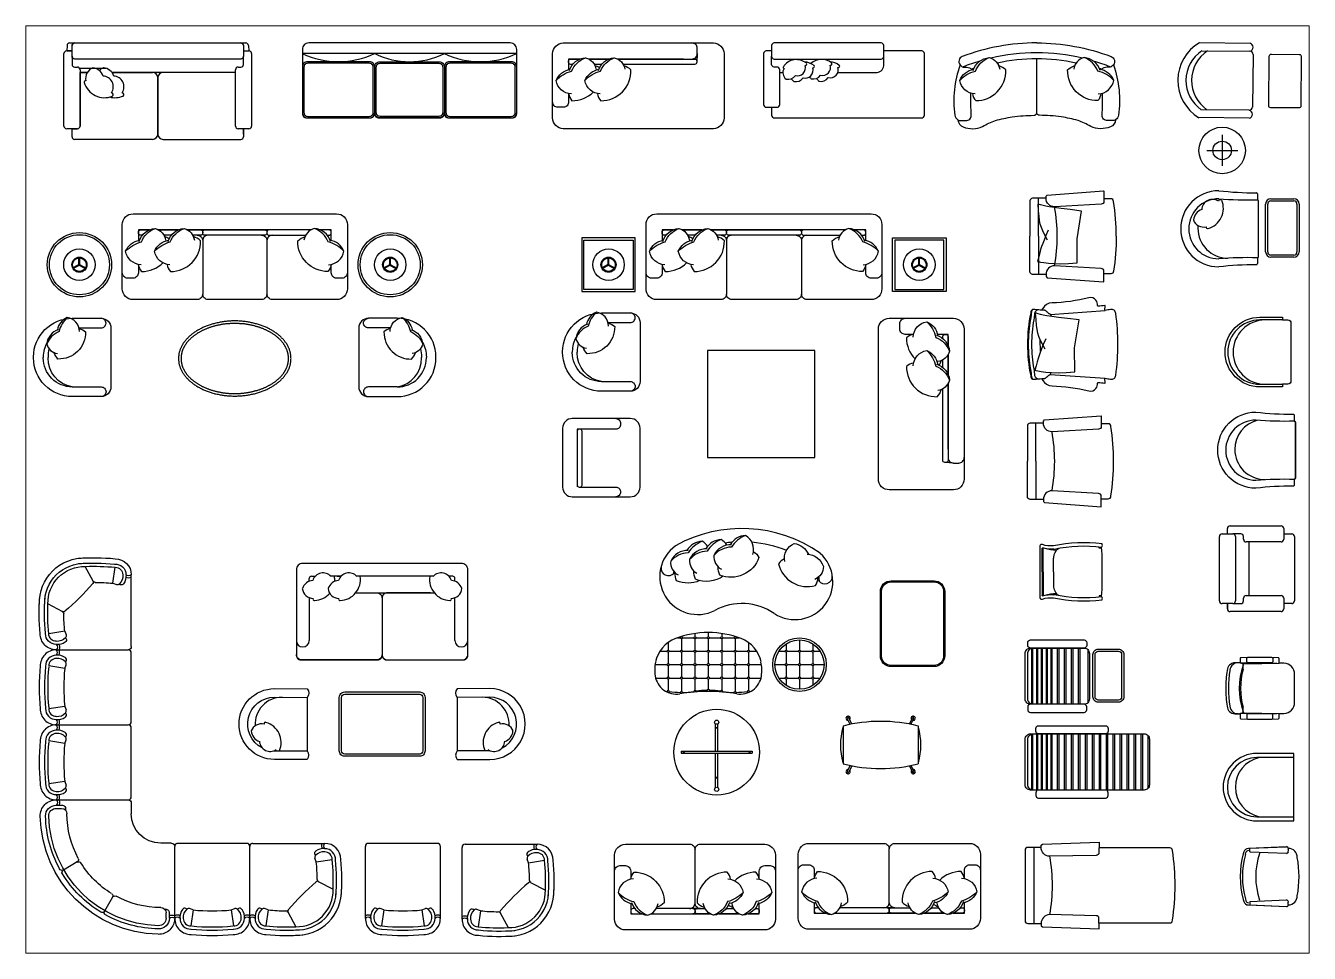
# Paper-space layout 'dwgmodels.com' of a CAD drawing. Header units: millimetres. Extents: x 0 to 257, y 5 to 190.
# The model-space entities are those that its viewports show. They can reach past a viewport. Long polylines and large blocks are cut down to what shows.
import ezdxf

# ---------------------------------------------------------------- set-up
doc = ezdxf.new("R2010")
doc.units = ezdxf.units.MM
doc.layers.add('dwgmodels.com', color=250, linetype='Continuous')

# ---------------------------------------------------------------- blocks, each defined once
blk = doc.blocks.new('A$C707258B2')
at = {"color": 0, "linetype": 'Continuous'}
for p, q in [((0.404, 0.342), (1.074, 0.342)), ((0.404, 0.292), (0.454, 0.292)), ((0.404, 0.262), (0.454, 0.262)), ((1.104, 0.312), (1.104, 0.212)), ((1.479, -0.063), (1.379, -0.063)), ((1.509, -0.763), (1.509, -0.093)), ((0.6, -0.238), (0.47, -0.313)), ((0.929, -0.567), (0.854, -0.697)), ((1.429, -0.763), (1.429, -0.713)), ((1.459, -0.763), (1.459, -0.712))]:
    blk.add_line(p, q, dxfattribs=at)
for centre, radius, start, end in [((0.404, 0.192), 0.15, 90, 181.1754), ((0.404, 0.192), 0.1, 90, 181.1754), ((0.404, 0.192), 0.07, 90, 181.1754), ((0.378, 0.317), 0.0362, 316.3972, 43.6028), ((0.368, 0.317), 0.0662, 337.8298, 22.1702), ((0.455, 0.256), 0.0357, 345.4262, 90.5555), ((0.454, 0.212), 0.05, 360, 90), ((1.074, 0.312), 0.03, 360, 90), ((1.379, 0.212), 1.125, 181.1754, 268.8246), ((1.379, 0.212), 1.075, 181.1754, 208.6357), ((1.379, 0.212), 1.045, 181.1754, 268.8246), ((1.379, 0.212), 0.875, 180, 208.4082), ((1.379, 0.212), 0.275, 180, 270), ((1.479, -0.093), 0.03, 360, 90), ((0.587, -0.216), 0.025, 300, 28.4082), ((0.612, -0.259), 0.025, 31.5918, 120), ((0.457, -0.291), 0.025, 208.6357, 300), ((0.482, -0.334), 0.025, 120, 211.3643), ((1.379, 0.212), 1.075, 211.3643, 238.6357), ((1.379, 0.212), 0.875, 211.5918, 238.4082), ((0.907, -0.555), 0.025, 330, 58.4082), ((0.951, -0.58), 0.025, 61.5918, 150), ((1.379, 0.212), 0.875, 241.5918, 270), ((0.832, -0.685), 0.025, 238.6357, 330), ((0.876, -0.71), 0.025, 150, 241.3643), ((1.379, -0.713), 0.05, 360, 90), ((1.425, -0.709), 0.0336, 354.6301, 109.3883), ((1.379, 0.212), 1.075, 241.3643, 268.8246), ((1.359, -0.763), 0.15, 268.8246, 360), ((1.359, -0.763), 0.1, 268.8246, 360), ((1.359, -0.763), 0.07, 268.8246, 360), ((1.484, -0.799), 0.0662, 67.8298, 112.1702), ((1.484, -0.789), 0.0362, 46.3972, 133.6028)]:
    blk.add_arc(centre, radius, start, end, dxfattribs=at)
blk = doc.blocks.new('A$C1352')
at = {"color": 0}
for points in [[(0.003, 0.053), (0.003, 0.553, -0.414214), (0.053, 0.603), (0.753, 0.603, -0.414214), (0.803, 0.553), (0.803, 0.053, -0.414214), (0.753, 0.003), (0.053, 0.003, -0.414214)], [(0.023, 0.053), (0.023, 0.553, -0.414214), (0.053, 0.583), (0.753, 0.583, -0.414214), (0.783, 0.553), (0.783, 0.053, -0.414214), (0.753, 0.023), (0.053, 0.023, -0.414214)]]:
    blk.add_lwpolyline(points, format="xyb", close=True, dxfattribs=at)
blk = doc.blocks.new('A$C3043')
at = {"color": 0}
for points in [[(0.562, 0.007), (0.562, 0.312, 1), (0.002, 0.312), (0.002, 0.007)], [(0.527, 0.007), (0.527, 0.312, 1), (0.037, 0.312), (0.037, 0.007)]]:
    blk.add_lwpolyline(points, format="xyb", close=True, dxfattribs=at)
blk.add_arc((0.282, 0.241), 0.25, 11.4783, 168.5217, dxfattribs=at)
blk = doc.blocks.new('A$C14264F02')
at = {"color": 0}
for p, q in [((0, 0.125), (0, 0.6)), ((0, 0.125), (0, 0.6)), ((0.075, 0.625), (0.025, 0.625)), ((0.025, 0.625), (0.075, 0.625)), ((0.075, 0.625), (0.075, 0.675)), ((0.075, 0.625), (0.075, 0.675)), ((0.075, 0.575), (0.075, 0.625)), ((0.1, 0.7), (0.7, 0.7)), ((0.1, 0.7), (0.7, 0.7)), ((0.725, 0.675), (0.725, 0.575)), ((0.725, 0.675), (0.725, 0.625)), ((0.725, 0.625), (0.775, 0.625)), ((0.725, 0.625), (0.775, 0.625)), ((0.8, 0.6), (0.8, 0.125)), ((0.8, 0.6), (0.8, 0.125)), ((0.075, 0.575), (0.075, 0.5)), ((0.7, 0.55), (0.1, 0.55)), ((0.725, 0.5), (0.725, 0.575)), ((0.1, 0.475), (0.125, 0.475)), ((0.15, 0.45), (0.15, 0.125)), ((0.65, 0.425), (0.15, 0.425)), ((0.65, 0.125), (0.65, 0.45)), ((0.675, 0.475), (0.7, 0.475)), ((0.075, 0.1), (0.025, 0.1)), ((0.075, 0.1), (0.025, 0.1)), ((0.075, 0.025), (0.075, 0.1)), ((0.125, 0.1), (0.075, 0.1)), ((0.775, 0.1), (0.675, 0.1)), ((0.775, 0.1), (0.725, 0.1)), ((0.725, 0.1), (0.725, 0.025)), ((0.7, 0), (0.1, 0))]:
    blk.add_line(p, q, dxfattribs=at)
for centre, start, end in [((0.025, 0.6), 90, 180), ((0.025, 0.6), 90, 180), ((0.1, 0.675), 90, 180), ((0.1, 0.675), 90, 180), ((0.7, 0.675), 0, 90), ((0.7, 0.675), 360, 90), ((0.775, 0.6), 360, 90), ((0.775, 0.6), 0, 90), ((0.1, 0.575), 180, 270), ((0.1, 0.5), 180, 270), ((0.7, 0.575), 270, 0), ((0.7, 0.5), 270, 360), ((0.125, 0.45), 0, 90), ((0.675, 0.45), 90, 180), ((0.025, 0.125), 180, 270), ((0.025, 0.125), 180, 270), ((0.125, 0.125), 270, 360), ((0.675, 0.125), 180, 270), ((0.775, 0.125), 270, 360), ((0.775, 0.125), 270, 360), ((0.1, 0.025), 180, 270), ((0.7, 0.025), 270, 360)]:
    blk.add_arc(centre, 0.025, start, end, dxfattribs=at)
blk = doc.blocks.new('A$C21E3')
at = {"color": 0}
for points in [[(0.086, 0.016), (0.031, 0.016, -0.421014), (0.021, 0.027, 0.026208), (0.001, 0.376, -0.414214), (0.356, 0.731, -0.414214), (0.711, 0.376, 0.026208), (0.691, 0.027, -0.421014), (0.681, 0.016), (0.626, 0.016, -0.414214), (0.616, 0.006), (0.356, 0.006), (0.096, 0.006, -0.414214)], [(0.076, 0.376, -0.027007), (0.086, 0.016, 0.414214), (0.096, 0.006), (0.356, 0.006), (0.616, 0.006, 0.414214), (0.626, 0.016, -0.027007), (0.636, 0.376, 0.414214), (0.356, 0.656, 0.414214)]]:
    blk.add_lwpolyline(points, format="xyb", close=True, dxfattribs=at)
blk.add_lwpolyline([(0.635, 0.356, 0.347707), (0.362, 0.571, 0.414214), (0.082, 0.291, -0.027007)], format="xyb", dxfattribs=at)
blk = doc.blocks.new('DAY BED1')
at = {"color": 0}
blk.add_line((0.3, 0.25), (0.225, 0.255), dxfattribs=at)
blk.add_lwpolyline([(-0.3, 0, -0.414214), (-0.4, 0.1), (-0.4, 0.1, 0.317837), (-0.4, 0.1, -0.414214), (-0.4, 0.1), (-0.4, 0.1, 1.186185), (-0.4, 0.1, -0.414214), (-0.4, 0.1), (-0.4, 1.5, -0.414214), (-0.3, 1.6), (0.3, 1.6, -0.414214), (0.4, 1.5), (0.4, 0.1, -0.414214), (0.3, 0)], format="xyb", close=True, dxfattribs=at)
for points in [[(-0.073, 1.45), (-0.15, 1.45, -0.414214), (-0.2, 1.5), (-0.2, 1.55, -0.414214), (-0.15, 1.6)], [(-0.076, 1.425, -0.356772), (0.05, 1.568, -0.249542), (0.154, 1.438, 9.61688)], [(0.05, 1.568, -0.14773), (0.136, 1.422, -0.213343), (0.262, 1.293, -0.178662)], [(-0.073, 1.45, 0.165541), (-0.139, 1.419, 0.200231), (-0.058, 1.221, 0.121523)], [(0.143, 1.442, -0.306663), (0.262, 1.293, -0.30633), (0.154, 1.196, 0.872847)], [(0.25, 1.345), (0.25, 1.45), (0.152, 1.45, -0.414214)], [(0.2, 1.412), (0.2, 1.43, -0.414214), (0.22, 1.45), (0.23, 1.45, -0.414214), (0.25, 1.43)], [(0.25, 1.43), (0.25, 1.345, -0.414214)], [(-0.076, 1.156, -0.356772), (0.05, 1.299, -0.249542), (0.154, 1.169, 9.61688)], [(0.05, 1.299, -0.14773), (0.136, 1.153, -0.213343), (0.262, 1.024, -0.178662)], [(0.168, 1.163, 0.071865), (0.187, 1.205, -7.115464)], [(0.2, 1.142), (0.2, 1.211, -0.414214)], [(0.25, 1.262), (0.25, 1.075, -0.414214)], [(-0.073, 1.181, 0.165541), (-0.139, 1.15, 0.425989), (0.148, 0.869, 0.121523), (0.187, 0.936, -7.115464)], [(0.143, 1.173, -0.306663), (0.262, 1.024, -0.30633), (0.154, 0.926, 0.872847)], [(0.25, 0.992), (0.25, 0.275, -0.414214), (0.23, 0.255), (0.22, 0.255, -0.414214), (0.2, 0.275), (0.2, 0.942, -0.414214)], [(0.25, 0.377), (0.25, 0.3, 0.414214), (0.3, 0.25), (0.35, 0.25, 0.414214), (0.4, 0.3)]]:
    blk.add_lwpolyline(points, format="xyb", dxfattribs=at)
for points in [[(0.25, 1.075), (0.25, 1.262)], [(0.25, 0.377), (0.25, 0.992)]]:
    blk.add_lwpolyline(points, dxfattribs=at)
blk = doc.blocks.new('part 01')
at = {"color": 0, "linetype": 'Continuous'}
for p, q in [((-670, 700), (0, 700)), ((30, 30), (30, 670)), ((-591, 527), (-740, 550)), ((-591, 527), (-579, 561)), ((-591, 173), (-740, 150)), ((-591, 173), (-579, 139)), ((-670, 0), (0, 0))]:
    blk.add_line(p, q, dxfattribs=at)
for centre, radius, start, end in [((-670, 550), 150, 90, 181.1754), ((-670, 550), 100, 90, 181.1754), ((-670, 550), 70, 90, 181.1754), ((-660, 518), 133, 56.0897, 95.6132), ((-696, 675), 36.2, 316.3972, 43.6028), ((-660, 518), 103, 42.0066, 95.6132), ((-706, 675), 66.2, 337.8298, 22.1702), ((-600, 607), 25, 332.9608, 56.0897), ((0, 670), 30, 0, 90), ((1178, 350), 2008, 174.2835, 185.7165), ((1178, 350), 1958, 174.2835, 185.7165), ((1178, 350), 1928, 174.2835, 185.7165), ((1178, 350), 1778, 174.2835, 185.7165), ((-625, 620), 53.2, 321.0017, 332.9608), ((-602, 570), 25, 340, 42.0066), ((-670, 150), 150, 178.8246, 270), ((-670, 150), 100, 178.8246, 270), ((-670, 150), 70, 178.8246, 270), ((-602, 130), 25, 317.9934, 20), ((-660, 182), 133, 264.3868, 303.9103), ((-660, 182), 103, 264.3868, 317.9934), ((-696, 25), 36.2, 316.3972, 43.6028), ((-706, 25), 66.2, 337.8298, 22.1702), ((-600, 93), 25, 303.9103, 27.0392), ((-625, 80), 53.2, 27.0392, 38.9983), ((0, 30), 30, 270, 0)]:
    blk.add_arc(centre, radius, start, end, dxfattribs=at)
blk = doc.blocks.new('part02')
at = {"color": 0, "linetype": 'Continuous'}
for p, q in [((0, -670), (0, 0)), ((30, 30), (700, 30)), ((621, -143), (609, -109)), ((621, -143), (770, -120)), ((640, -326), (778, -399)), ((173, -591), (139, -579)), ((173, -591), (150, -740)), ((356, -610), (429, -748))]:
    blk.add_line(p, q, dxfattribs=at)
for centre, radius, start, end in [((30, 0), 30, 90, 180), ((726, 5), 56.2, 153.6122, 206.6666), ((726, 5), 36.2, 136.3972, 223.6028), ((700, -120), 150, 0, 90), ((630, -63), 25, 123.9103, 207.0392), ((655, -50), 53.2, 207.0392, 218.9983), ((632, -100), 25, 137.9934, 200), ((690, -152), 103, 84.3868, 137.9934), ((689, -151), 132, 85.4378, 123.9887), ((700, -121), 101, 357.5006, 89.858), ((700, -120), 70, 0, 90), ((-1148, -320), 1778, 0.3836, 5.7165), ((-1228, -320), 2008, 357.7349, 5.7032), ((-1148, -320), 1958, 355.8657, 5.7165), ((-1148, -320), 2008, 355.818, 5.7165), ((2220, -2190), 2454, 130.6961, 139.3039), ((632, -344), 20, 62, 130.6961), ((650, -308), 20, 180.3836, 242), ((439, -409), 419, 268.2181, 1.7819), ((439, -409), 369, 268.2181, 1.7819), ((439, -409), 339, 268.2181, 1.7819), ((182, -660), 133, 146.0897, 185.6132), ((93, -600), 25, 62.9608, 146.0897), ((182, -660), 103, 132.0066, 185.6132), ((80, -625), 53.2, 51.0017, 62.9608), ((130, -602), 25, 70, 132.0066), ((350, 1178), 1778, 264.2835, 269.6164), ((374, -602), 20, 139.3039, 208), ((25, -696), 56.2, 63.3334, 116.3878), ((25, -696), 36.2, 46.3972, 133.6028), ((150, -670), 150, 180, 271.1754), ((150, -670), 100, 180, 271.1754), ((150, -670), 70, 180, 270), ((338, -620), 20, 28, 89.6164), ((350, 1258), 2008, 264.2968, 272.2651), ((350, 1178), 2008, 264.2835, 274.182), ((350, 1178), 1958, 264.2835, 274.1343)]:
    blk.add_arc(centre, radius, start, end, dxfattribs=at)
blk = doc.blocks.new('sofa043')
at = {"color": 0}
for points in [[(-370, -119, 0.14773), (-501, -227, 0.213343), (-664, -305, 0.178662)], [(-319, -166, 0.116002), (-370, -119, 0.249542), (-512, -205, -9.61688)], [(-194, -103, 0.14773), (-325, -211, 0.213343), (-487, -289, 0.178662)], [(-140, -155, 0.125567), (-194, -103, 0.249542), (-336, -189, -9.61688)], [(33, -65, 0.14773), (-98, -173, 0.213343), (-260, -251, 0.178662)], [(103, -243, 0.356772), (33, -65, 0.249542), (-109, -151, -9.61688)], [(-500, -205, 0.306663), (-664, -305, 0.30633), (-595, -433, -0.872847)], [(-324, -190, 0.306663), (-487, -289, 0.30633), (-419, -418, -0.872847)], [(-97, -151, 0.306663), (-260, -251, 0.30633), (-191, -379, -0.872847)], [(108, -218, -0.165541), (160, -270, -0.425989), (-206, -435, -0.121523), (-220, -359, 7.115464)], [(401, -308, -0.356772), (489, -139, -0.249542), (621, -239, 9.61688)], [(609, -238, -0.306663), (761, -354, -0.30633), (680, -475, 0.872847)], [(398, -283, 0.165541), (342, -329, 0.425989), (688, -532, 0.121523), (710, -458, -7.115464)], [(-394, -486, -0.201081), (-609, -489, -0.121523), (-623, -413, 7.115464)], [(-174, -446, -0.24852), (-433, -473, -0.121523), (-447, -397, 7.115464)], [(303, -793, 0.282268), (-252, -764, 0.308297)]]:
    blk.add_lwpolyline(points, format="xyb", dxfattribs=at)
for centre, radius, start, end in [((0, -1267), 1267, 54.8371, 119.1922), ((-412, -448), 354, 125.7179, 296.7746), ((0, -1267), 1142, 94.6666, 97.7656), ((0, -1267), 1142, 68.5884, 85.2775), ((495, -496), 354, 237.2547, 48.3114), ((-685, -370), 70, 171.0832, 319.3433), ((-412, -448), 229, 167.8032, 173.7904), ((774, -446), 70, 214.686, 2.9461), ((495, -496), 229, 0.2389, 11.4549)]:
    blk.add_arc(centre, radius, start, end, dxfattribs=at)
blk = doc.blocks.new('table r 343')
at = {"color": 0}
for p, q in [((-10, 10), (-10, 262)), ((10, 10), (10, 262)), ((-330, 10), (330, 10)), ((-330, 10), (-330, -10)), ((330, 10), (330, -10)), ((-330, -10), (330, -10)), ((-10, -330), (-10, -10)), ((10, -330), (10, -10))]:
    blk.add_line(p, q, dxfattribs=at)
for centre, radius in [((0, 0), 400), ((0, 279), 19.4), ((0, 227), 5), ((-306, 0), 5), ((306, 0), 5), ((0, -238), 5), ((0, -347), 19.4)]:
    blk.add_circle(centre, radius, dxfattribs=at)
blk = doc.blocks.new('table 047')
at = {"color": 0}
for p, q in [((92, 192), (64, 246)), ((107, 195), (77, 253)), ((643, 195), (673, 253)), ((658, 192), (686, 246)), ((25, 177), (25, -177)), ((725, 177), (725, -177)), ((92, -192), (64, -246)), ((107, -195), (77, -253)), ((643, -195), (673, -253)), ((658, -192), (686, -246))]:
    blk.add_line(p, q, dxfattribs=at)
for centre, radius, start, end in [((71, 249), 20, 319.5693, 275.5207), ((71, 249), 7.5, 27.545, 207.545), ((679, 249), 20, 264.4793, 220.4307), ((679, 249), 7.5, 332.455, 152.455), ((636, 0), 636, 164.9194, 195.0806), ((375, -1211), 1421, 104.2564, 104.3855), ((375, -1211), 1431, 75.8453, 104.1547), ((375, -1211), 1421, 75.6145, 75.7436), ((114, 0), 636, 344.9194, 15.0806), ((375, 1211), 1421, 255.6145, 255.7436), ((375, 1211), 1431, 255.8453, 284.1547), ((71, -249), 20, 84.4793, 40.4307), ((679, -249), 20, 139.5693, 95.5207), ((375, 1211), 1421, 284.2564, 284.3855), ((71, -249), 7.5, 152.455, 332.455), ((679, -249), 7.5, 207.545, 27.545)]:
    blk.add_arc(centre, radius, start, end, dxfattribs=at)

msp = doc.modelspace()

# ---------------------------------------------------------------- linework, layer by layer
at = {"color": 18, "ltscale": 0.03, "true_color": 0x000000}
for p, q in [((3062, 10196), (3058, 10146)), ((3087, 10221), (4729, 10221)), ((3108, 10146), (3108, 10196)), ((3133, 10221), (4683, 10221)), ((4708, 10196), (4708, 10146)), ((4754, 10196), (4758, 10146)), ((13630, 10224), (14100, 10219)), ((3033, 9446), (3033, 10121)), ((3033, 9446), (3033, 10121)), ((3058, 10146), (3108, 10146)), ((3108, 10096), (3108, 10021)), ((4708, 10146), (4758, 10146)), ((4708, 10146), (4758, 10146)), ((4708, 10021), (4708, 10096)), ((4783, 10121), (4783, 9446)), ((4783, 10121), (4783, 9446)), ((14129, 10113), (14123, 9623)), ((3133, 9996), (3158, 9996)), ((3424, 9984), (3179, 9984)), ((3183, 9971), (3183, 9446)), ((3183, 9446), (3183, 9946)), ((3250, 9946), (3183, 9946)), ((3183, 9946), (3250, 9946)), ((4633, 9946), (3480, 9946)), ((3480, 9946), (3858, 9946)), ((4633, 9446), (4633, 9971)), ((4633, 9446), (4633, 9946)), ((4658, 9996), (4683, 9996)), ((3908, 9896), (3908, 9371)), ((3908, 9896), (3908, 9371)), ((3908, 9896), (3908, 9371)), ((3908, 9371), (3908, 9896)), ((14092, 9519), (13622, 9524)), ((3108, 9421), (3058, 9421)), ((3108, 9421), (3058, 9421)), ((3108, 9421), (3158, 9421)), ((3158, 9421), (3108, 9421)), ((3108, 9346), (3108, 9421)), ((4708, 9421), (4658, 9421)), ((4758, 9421), (4658, 9421)), ((4708, 9371), (4708, 9421)), ((4708, 9421), (4708, 9346)), ((4758, 9421), (4708, 9421)), ((3858, 9321), (3133, 9321)), ((3958, 9321), (4683, 9321)), ((14168, 8812), (14168, 8757)), ((14178, 8487), (14178, 8747)), ((14295, 8768), (14508, 8768)), ((14245, 8272), (14245, 8718)), ((14558, 8718), (14558, 8272)), ((14178, 8227), (14178, 8487)), ((3175, 8155), (3114, 8120)), ((3178, 8149), (3117, 8114)), ((3173, 8152), (3173, 8223)), ((3175, 8149), (3236, 8114)), ((3178, 8155), (3239, 8120)), ((3180, 8152), (3180, 8223)), ((6075, 8155), (6014, 8120)), ((6078, 8149), (6017, 8114)), ((6073, 8152), (6073, 8223)), ((6075, 8149), (6136, 8114)), ((6078, 8155), (6139, 8120)), ((6080, 8152), (6080, 8223)), ((14168, 8217), (14168, 8162)), ((14508, 8222), (14295, 8222)), ((12102, 6318), (12102, 6673)), ((12102, 6318), (12102, 5963)), ((12692, 5509), (12692, 5521)), ((12692, 5509), (12697, 5520)), ((12159, 5286), (12159, 5507)), ((12169, 5286), (12169, 5506)), ((12170, 5286), (12170, 5506)), ((12267, 5286), (12267, 5414)), ((12715, 5507), (12692, 5509)), ((12159, 5286), (12159, 5066)), ((12169, 5286), (12169, 5066)), ((12170, 5286), (12170, 5066)), ((12267, 5286), (12267, 5158)), ((12715, 5066), (12692, 5064)), ((12692, 5064), (12697, 5053)), ((12692, 5064), (12692, 5052)), ((8795, 4683), (8795, 4681)), ((8920, 4712), (8920, 4681)), ((9045, 4721), (9045, 4681)), ((9170, 4712), (9170, 4681)), ((9295, 4683), (9295, 4681)), ((8670, 4627), (8670, 4556)), ((8758, 4671), (8785, 4671)), ((8795, 4661), (8795, 4556)), ((8805, 4671), (8910, 4671)), ((8920, 4661), (8920, 4556)), ((8930, 4671), (9035, 4671)), ((9045, 4661), (9045, 4556)), ((9055, 4671), (9160, 4671)), ((9170, 4661), (9170, 4556)), ((9180, 4671), (9285, 4671)), ((9295, 4661), (9295, 4556)), ((9305, 4671), (9332, 4671)), ((9420, 4627), (9420, 4556)), ((9771, 4614), (9771, 4556)), ((9896, 4651), (9896, 4556)), ((10021, 4614), (10021, 4556)), ((8594, 4546), (8660, 4546)), ((8670, 4536), (8670, 4431)), ((8680, 4546), (8785, 4546)), ((8795, 4536), (8795, 4431)), ((8805, 4546), (8910, 4546)), ((8920, 4536), (8920, 4431)), ((8930, 4546), (9035, 4546)), ((9045, 4536), (9045, 4431)), ((9055, 4546), (9160, 4546)), ((9170, 4536), (9170, 4431)), ((9180, 4546), (9285, 4546)), ((9295, 4536), (9295, 4431)), ((9305, 4546), (9410, 4546)), ((9420, 4536), (9420, 4431)), ((9430, 4546), (9496, 4546)), ((9703, 4546), (9761, 4546)), ((9771, 4536), (9771, 4431)), ((9781, 4546), (9886, 4546)), ((9896, 4536), (9896, 4431)), ((9906, 4546), (10011, 4546)), ((10021, 4536), (10021, 4431)), ((10031, 4546), (10088, 4546)), ((13989, 4439), (13958, 4439)), ((14034, 4429), (14003, 4438)), ((14077, 4438), (14016, 4436)), ((14047, 4430), (14372, 4435)), ((14069, 4446), (14069, 4480)), ((14303, 4438), (14077, 4438)), ((14303, 4438), (14351, 4435)), ((14311, 4480), (14311, 4446)), ((8548, 4421), (8660, 4421)), ((8670, 4411), (8670, 4306)), ((8680, 4421), (8785, 4421)), ((8795, 4411), (8795, 4306)), ((8805, 4421), (8910, 4421)), ((8920, 4411), (8920, 4306)), ((8930, 4421), (9035, 4421)), ((9045, 4411), (9045, 4306)), ((9055, 4421), (9160, 4421)), ((9170, 4411), (9170, 4306)), ((9180, 4421), (9285, 4421)), ((9295, 4411), (9295, 4306)), ((9305, 4421), (9410, 4421)), ((9420, 4411), (9420, 4306)), ((9430, 4421), (9541, 4421)), ((9666, 4421), (9761, 4421)), ((9771, 4411), (9771, 4306)), ((9781, 4421), (9886, 4421)), ((9896, 4411), (9896, 4306)), ((9906, 4421), (10011, 4421)), ((10021, 4411), (10021, 4306)), ((10031, 4421), (10125, 4421)), ((8553, 4296), (8660, 4296)), ((8670, 4286), (8670, 4181)), ((8680, 4296), (8785, 4296)), ((8795, 4286), (8795, 4172)), ((8805, 4296), (8910, 4296)), ((8920, 4286), (8920, 4181)), ((8930, 4296), (9035, 4296)), ((9045, 4286), (9045, 4191)), ((9055, 4296), (9160, 4296)), ((9170, 4286), (9170, 4181)), ((9180, 4296), (9285, 4296)), ((9295, 4286), (9295, 4172)), ((9305, 4296), (9410, 4296)), ((9420, 4286), (9420, 4181)), ((9430, 4296), (9537, 4296)), ((9703, 4296), (9761, 4296)), ((9771, 4286), (9771, 4228)), ((9781, 4296), (9886, 4296)), ((9896, 4286), (9896, 4191)), ((9906, 4296), (10011, 4296)), ((10021, 4286), (10021, 4228)), ((10031, 4296), (10088, 4296)), ((13989, 3962), (13958, 3962)), ((14034, 3971), (14003, 3963)), ((14077, 3963), (14016, 3965)), ((14047, 3970), (14372, 3966)), ((14069, 3955), (14069, 3921)), ((14303, 3963), (14077, 3963)), ((14303, 3963), (14351, 3966)), ((14311, 3921), (14311, 3955)), ((14056, 2650), (14062, 2669)), ((14098, 2708), (14440, 2723)), ((14098, 2677), (14098, 2708)), ((14099, 2676), (14440, 2661)), ((14457, 2701), (14457, 2683)), ((14056, 2237), (14062, 2218)), ((14098, 2209), (14098, 2179)), ((14098, 2179), (14440, 2164)), ((14099, 2210), (14440, 2226)), ((14457, 2186), (14457, 2204))]:
    msp.add_line(p, q, dxfattribs=at)
at = {"color": 18, "true_color": 0x000000}
for p, q in [((12109, 9570), (12109, 10071)), ((12109, 9570), (12109, 10071)), ((13651, 10148), (14099, 10144)), ((14093, 9594), (13645, 9598)), ((12126, 8417), (12126, 8772)), ((14295, 8748), (14508, 8748)), ((14265, 8272), (14265, 8718)), ((14538, 8718), (14538, 8272)), ((12126, 8417), (12126, 8062)), ((8112, 8155), (8051, 8120)), ((8115, 8149), (8054, 8114)), ((8110, 8152), (8110, 8223)), ((8112, 8149), (8173, 8114)), ((8115, 8155), (8176, 8120)), ((8117, 8152), (8117, 8223)), ((11012, 8155), (10951, 8120)), ((11015, 8149), (10954, 8114)), ((11010, 8152), (11010, 8223)), ((11012, 8149), (11073, 8114)), ((11015, 8155), (11076, 8120)), ((11017, 8152), (11017, 8223)), ((14508, 8242), (14295, 8242)), ((11332, 6302), (11257, 6307)), ((5321, 5199), (5321, 5226)), ((5341, 5246), (5378, 5246)), ((5618, 5246), (5523, 5246)), ((5582, 5246), (5618, 5246)), ((6480, 5246), (5763, 5246)), ((6661, 5246), (6625, 5246)), ((6681, 5199), (6681, 5226)), ((5321, 5047), (5321, 4646)), ((6681, 4646), (6681, 5047)), ((4996, 3617), (5301, 3616)), ((7007, 3617), (6702, 3616))]:
    msp.add_line(p, q, dxfattribs=at)
at = {"color": 18, "ltscale": 0.5, "true_color": 0x000000}
msp.add_line((12081, 2716), (12081, 2006), dxfattribs=at)
at = {"color": 18, "ltscale": 0.03, "true_color": 0x000000}
for points in [[(3108, 10146), (3108, 10196, -0.414214), (3133, 10221), (4683, 10221, -0.414214), (4708, 10196), (4708, 10096, -0.414214), (4683, 10071), (3133, 10071, -0.414214), (3108, 10096), (3108, 10146), (3058, 10146, 0.414214), (3033, 10121)], [(11061, 9546), (11061, 10121, 0.414214), (11036, 10146), (10682, 10146), (10682, 10196, 0.414214), (10657, 10221), (9661, 10221, 0.414214), (9636, 10196), (9636, 10146), (9586, 10146, 0.414214), (9561, 10121), (9561, 9646, 0.414214), (9586, 9621), (9636, 9621), (9636, 9546, 0.414214), (9661, 9521), (11036, 9521, 0.414214), (11061, 9546)], [(12109, 10221, 0.091148), (11415, 10094, 0.507088), (11394, 10016, 0.120617), (11345, 9546, 0.231214), (11373, 9504, 0.263003), (11422, 9437, 0.202138), (11605, 9442, -0.050162), (11724, 9497, -0.025555), (11881, 9531, -0.02916), (12084, 9546, 0.401126), (12109, 9570)], [(12109, 10221, -0.091148), (12804, 10094, -0.507088), (12825, 10016, -0.120617), (12873, 9546, -0.231214), (12845, 9504, -0.263003), (12797, 9437, -0.202138), (12613, 9442, 0.050162), (12495, 9497, 0.025555), (12338, 9531, 0.02916), (12134, 9546, -0.401126), (12109, 9570)], [(12196, 8772), (12071, 8772, 0.414214), (12046, 8747), (12046, 8417)], [(12851, 8417, 0.038405), (12826, 8742, 0.414214), (12801, 8767), (12736, 8767)], [(12196, 8062), (12071, 8062, -0.414214), (12046, 8087), (12046, 8417)], [(12851, 8417, -0.038405), (12826, 8092, -0.414214), (12801, 8067), (12736, 8067)], [(8408, 7337), (8408, 7062, -0.414214), (8317, 6972), (8047, 6972, -0.414214), (7686, 7333), (7686, 7337), (7686, 7342, -0.414214), (8047, 7702), (8317, 7702, -0.414214), (8408, 7612), (8408, 7337)], [(3471, 7287), (3471, 7012, -0.414214), (3380, 6922), (3110, 6922, -0.414214), (2749, 7283), (2749, 7287), (2749, 7292, -0.414214), (3110, 7652), (3380, 7652, -0.414214), (3471, 7562), (3471, 7287)], [(5783, 7287), (5783, 7012, 0.414214), (5873, 6922), (6143, 6922, 0.414214), (6504, 7283), (6504, 7287), (6504, 7292, 0.414214), (6143, 7652), (5873, 7652, 0.414214), (5783, 7562), (5783, 7287)], [(12172, 6673), (12047, 6673, 0.414214), (12022, 6648), (12022, 6318)], [(12712, 5968), (12777, 5968, 0.414214), (12802, 5993, 0.076923), (12802, 6643, 0.414214), (12777, 6668), (12712, 6668)], [(12172, 5963), (12047, 5963, -0.414214), (12022, 5988), (12022, 6318)], [(6002, 4506, 0.414214), (6042, 4466), (6761, 4466, 0.414214), (6801, 4506), (6801, 5306, 0.414214), (6741, 5366), (5261, 5366, 0.414214), (5201, 5306), (5201, 4506, 0.414214), (5241, 4466), (5961, 4466, 0.414214), (6001, 4506)], [(8871, 2746, -0.414214), (8921, 2696, -0.414214), (8971, 2746), (9571, 2746, -0.414214), (9671, 2646), (9671, 2046, -0.414214), (9571, 1946), (8271, 1946, -0.414214), (8171, 2046), (8171, 2646, -0.414214), (8271, 2746), (8871, 2746, -0.414214), (8921, 2696, -0.414214), (8971, 2746)], [(10684, 2753, -0.414214), (10734, 2703, -0.414214), (10784, 2753), (11484, 2753, -0.414214), (11584, 2653), (11584, 2053, -0.414214), (11484, 1953), (9984, 1953, -0.414214), (9884, 2053), (9884, 2653, -0.414214), (9984, 2753), (10684, 2753, -0.414214), (10734, 2703, -0.414214), (10784, 2753)], [(12151, 2716), (12026, 2716, 0.414214), (12001, 2691), (12001, 2361), (12001, 2031, 0.414214), (12026, 2006), (12151, 2006)], [(12692, 2011), (13351, 2011, 0.414214), (13376, 2036, 0.076923), (13376, 2686, 0.414214), (13351, 2711), (12692, 2711)]]:
    msp.add_lwpolyline(points, format="xyb", dxfattribs=at)
for points in [[(6622, 9521), (7217, 9521, 0.414214), (7257, 9561), (7257, 10161, 0.414214), (7197, 10221), (5317, 10221, 0.414214), (5257, 10161), (5257, 9561, 0.414214), (5297, 9521), (5891, 9521, 0.414214), (5931, 9561, -1), (5932, 9561, 0.414214), (5972, 9521), (6541, 9521, 0.414214), (6581, 9561, -1), (6582, 9561, 0.414214)], [(14578, 10094), (14574, 9634, -0.414214), (14553, 9614), (14293, 9617, -0.414214), (14274, 9637), (14279, 10097, -0.414214), (14299, 10117), (14559, 10114, -0.414214)], [(5677, 7927, -0.414214), (5577, 7827), (4977, 7827, -0.414214), (4927, 7877, -0.414214), (4877, 7827), (4377, 7827, -0.414214), (4327, 7877, -0.414214), (4277, 7827), (3677, 7827, -0.414214), (3577, 7927), (3577, 8527, -0.414214), (3677, 8627), (5577, 8627, -0.414214), (5677, 8527)], [(10664, 7927, -0.414214), (10564, 7827), (9964, 7827, -0.414214), (9914, 7877, -0.414214), (9864, 7827), (9264, 7827, -0.414214), (9214, 7877, -0.414214), (9164, 7827), (8564, 7827, -0.414214), (8464, 7927), (8464, 8527, -0.414214), (8564, 8627), (10564, 8627, -0.414214), (10664, 8527)], [(12053, 7115, 0.003233), (12054, 7105, 0.406498), (12081, 7083, -0.000001), (12129, 7087, -0.000003), (12157, 7090, -0.007204), (12165, 7073, 0.251903), (12252, 7022, -0.053419), (12595, 6975, 0.307004), (12662, 6998, 0.170268), (12678, 7048, -0.502371), (12683, 7053, -0.027921), (12746, 7047, 0.906518), (12747, 7053), (12746, 7087, 0.886473), (12747, 7093, 0.015111), (12799, 7084, 0.434298), (12847, 7120, 0.06918), (12847, 7698, 0.434298), (12799, 7734, 0.015111), (12747, 7725, 0.886473), (12746, 7731), (12747, 7765, 0.906518), (12746, 7771, -0.027921), (12683, 7765, -0.502371), (12678, 7770, 0.170268), (12662, 7820, 0.307004), (12595, 7843, -0.053419), (12252, 7796, 0.251903), (12165, 7745, -0.007204), (12157, 7728, -0.000003), (12129, 7730, -0.000001), (12081, 7735, 0.406498), (12054, 7712, 0.003233), (12053, 7703, 0.099527)], [(10732, 6052, -0.414214), (10632, 6152), (10632, 6152, 0.317837), (10632, 6152, -0.414214), (10632, 6152), (10632, 6152, 1.186185), (10632, 6152, -0.414214), (10632, 6152), (10632, 7552, -0.414214), (10732, 7652), (11332, 7652, -0.414214), (11432, 7552), (11432, 6152, -0.414214), (11332, 6052)], [(14402, 7037), (14402, 7012), (14192, 7012, -1), (14192, 7662), (14402, 7662), (14402, 7637), (14452, 7637, -0.414214), (14482, 7607), (14482, 7067, -0.414214), (14452, 7037)], [(7686, 6077), (7686, 6077, 0.414214), (7776, 5987), (8317, 5987, 0.414214), (8408, 6077), (8408, 6077), (8408, 6627, 0.414214), (8317, 6717), (7776, 6717, 0.414214), (7686, 6627)], [(12182, 6704), (12710, 6743), (12712, 6741), (12712, 6643, -0.414214), (12687, 6618), (12252, 6593, -0.414214), (12172, 6673), (12172, 6694)], [(12182, 5933), (12710, 5893), (12712, 5896), (12712, 5993, 0.414214), (12687, 6018), (12252, 6043, 0.414214), (12172, 5963), (12172, 5942)], [(12162, 5033, -0.102523), (12266, 5044, 0.080461), (12719, 5026, 0.3023), (12716, 5055, -0.197932), (12715, 5066, 0.028193), (12719, 5131), (12719, 5287), (12719, 5443, 0.028193), (12715, 5508, -0.197932), (12716, 5519, 0.3023), (12719, 5548, 0.080461), (12266, 5529, -0.102523), (12162, 5541, 0.587111), (12139, 5528), (12139, 5046, 0.587111)], [(10751, 5203), (11151, 5203, -0.414214), (11251, 5103), (11251, 4503, -0.414214), (11151, 4403), (10751, 4403, -0.414214), (10651, 4503), (10651, 5103, -0.414214)], [(10751, 5193), (11151, 5193, -0.414214), (11241, 5103), (11241, 4503, -0.414214), (11151, 4413), (10751, 4413, -0.414214), (10661, 4503), (10661, 5103, -0.414214)], [(12051, 4576), (12551, 4576, -0.414214), (12601, 4526), (12601, 4101, -0.414214), (12551, 4051), (12051, 4051, -0.414214), (12001, 4101), (12001, 4526, -0.414214)], [(12051, 4651), (12551, 4651, -0.414214), (12576, 4626), (12576, 4601, -0.414214), (12551, 4576), (12051, 4576, -0.414214), (12026, 4601), (12026, 4626, -0.414214)], [(12634, 4121), (12634, 4516, -0.414214), (12684, 4566), (12872, 4566, -0.414214), (12922, 4516), (12922, 4121, -0.414214), (12872, 4071), (12684, 4071, -0.414214)], [(13958, 3962), (13974, 3962, 0.029912), (13998, 3962, 0.063193), (14008, 3964), (14008, 3923, 0.414214), (14016, 3915), (14077, 3913), (14303, 3913), (14303, 3913), (14303, 3913), (14364, 3917, 0.414214), (14372, 3925), (14372, 3966), (14416, 3965, 0.403991), (14516, 4070), (14516, 4330, 0.403991), (14416, 4435), (14372, 4435), (14372, 4476, 0.414214), (14364, 4484), (14303, 4488), (14077, 4488), (14016, 4486, 0.414214), (14008, 4478), (14008, 4437, 0.063195), (13998, 4439, 0.029912), (13974, 4439), (13958, 4439, 0.196957), (13909, 4417, 0.156396), (13885, 4368, 0.034809), (13873, 4200, 0.034809), (13885, 4033, 0.156396), (13909, 3984, 0.196957)], [(5301, 3616, -0.369229), (5301, 3536), (4996, 3537, -1), (4997, 4197), (5302, 4196, -0.369229), (5302, 4116)], [(6702, 3616, 0.369229), (6702, 3536), (7007, 3537, 1), (7006, 4197), (6701, 4196, 0.369229), (6701, 4116)], [(12051, 3976), (12551, 3976, 0.414214), (12576, 4001), (12576, 4026, 0.414214), (12551, 4051), (12051, 4051, 0.414214), (12026, 4026), (12026, 4001, 0.414214)], [(12126, 3851), (12751, 3851, -0.414214), (12776, 3826), (12776, 3801, -0.414214), (12751, 3776), (12126, 3776, -0.414214), (12101, 3801), (12101, 3826, -0.414214)], [(12051, 3776), (13111, 3776, -0.414214), (13161, 3726), (13161, 3301, -0.414214), (13111, 3251), (12051, 3251, -0.414214), (12001, 3301), (12001, 3726, -0.414214)], [(12126, 3176), (12751, 3176, 0.414214), (12776, 3201), (12776, 3226, 0.414214), (12751, 3251), (12126, 3251, 0.414214), (12101, 3226), (12101, 3201, 0.414214)], [(12162, 2746), (12691, 2766), (12693, 2764), (12690, 2666, -0.414214), (12664, 2642), (12228, 2633, -0.414214), (12151, 2716), (12152, 2737)], [(14458, 2707, 0.399393), (14440, 2723), (14084, 2707, 0.320293), (14042, 2674), (14037, 2656, 0.136318), (14037, 2231), (14042, 2212, 0.320293), (14084, 2179), (14440, 2164, 0.399393), (14458, 2180, 0.412368), (14541, 2265, 0.093652), (14541, 2622, 0.412368)], [(12162, 1975), (12691, 1955), (12693, 1958), (12690, 2055, 0.414214), (12664, 2079), (12228, 2089, 0.414214), (12151, 2006), (12152, 1985)]]:
    msp.add_lwpolyline(points, format="xyb", close=True, dxfattribs=at)
at = {"color": 18, "true_color": 0x000000}
for points in [[(10682, 10146), (10682, 10196, 0.414214), (10657, 10221), (9661, 10221, 0.414214), (9636, 10196), (9636, 10096, 0.414214), (9661, 10071), (10657, 10071, 0.414214), (10682, 10096), (10682, 10146)], [(5932, 9571), (5932, 9996, 0.414214), (5882, 10046), (5307, 10046, 0.414214), (5257, 9996), (5257, 9571, 0.414214), (5307, 9521), (5882, 9521, 0.414214)], [(5917, 9571), (5917, 9996, 0.414214), (5882, 10031), (5307, 10031, 0.414214), (5272, 9996), (5272, 9571, 0.414214), (5307, 9536), (5882, 9536, 0.414214)], [(5932, 9571), (5932, 9996, -0.414214), (5982, 10046), (6532, 10046, -0.414214), (6582, 9996), (6582, 9571, -0.414214), (6532, 9521), (5982, 9521, -0.414214)], [(5947, 9571), (5947, 9996, -0.414214), (5982, 10031), (6532, 10031, -0.414214), (6567, 9996), (6567, 9571, -0.414214), (6532, 9536), (5982, 9536, -0.414214)], [(7257, 9571), (7257, 9996, 0.414214), (7207, 10046), (6632, 10046, 0.414214), (6582, 9996), (6582, 9571, 0.414214), (6632, 9521), (7207, 9521, 0.414214)], [(7242, 9571), (7242, 9996, 0.414214), (7207, 10031), (6632, 10031, 0.414214), (6597, 9996), (6597, 9571, 0.414214), (6632, 9536), (7207, 9536, 0.414214)], [(4347, 8477), (4907, 8477, -0.414214), (4927, 8457), (4927, 8447, -0.414214), (4907, 8427), (4347, 8427, -0.414214), (4327, 8447), (4327, 8457, -0.414214)], [(9234, 8477), (9894, 8477, -0.414214), (9914, 8457), (9914, 8447, -0.414214), (9894, 8427), (9234, 8427, -0.414214), (9214, 8447), (9214, 8457, -0.414214)], [(12654, 4121), (12654, 4516, -0.414214), (12684, 4546), (12872, 4546, -0.414214), (12902, 4516), (12902, 4121, -0.414214), (12872, 4091), (12684, 4091, -0.414214)], [(8901, 2096), (8941, 2096, -0.414214), (8921, 2116), (8921, 2126, -0.414214), (8941, 2146), (8901, 2146, -0.414214), (8921, 2126), (8921, 2116, -0.414214)], [(10714, 2103), (10754, 2103, -0.414214), (10734, 2123), (10734, 2133, -0.414214), (10754, 2153), (10714, 2153, -0.414214), (10734, 2133), (10734, 2123, -0.414214)]]:
    msp.add_lwpolyline(points, format="xyb", close=True, dxfattribs=at)
for points in [[(7257, 10121), (5257, 10121)], [(9711, 9946), (9741, 9946)], [(12211, 8381), (12186, 8429), (12167, 8467), (12153, 8499), (12143, 8530), (12136, 8564), (12131, 8604), (12127, 8654), (12123, 8718)], [(12528, 8653), (12422, 8666), (12336, 8677), (12272, 8686), (12226, 8692), (12193, 8698), (12168, 8704), (12146, 8710), (12123, 8718)], [(12487, 8394), (12528, 8653)], [(4101, 8477), (3915, 8477)], [(5338, 8477), (4184, 8477)], [(5527, 8379), (5527, 8477), (5421, 8477)], [(8988, 8477), (8802, 8477)], [(10325, 8477), (9071, 8477)], [(10514, 8379), (10514, 8477), (10408, 8477)], [(12217, 8475), (12195, 8423), (12178, 8382), (12165, 8349), (12154, 8321), (12146, 8293), (12137, 8263), (12128, 8226), (12117, 8183)], [(12488, 8169), (12487, 8394)], [(12117, 8183), (12125, 8181), (12145, 8177), (12176, 8172), (12218, 8166), (12270, 8162), (12333, 8160), (12406, 8162), (12488, 8169)], [(12187, 7365), (12162, 7412), (12143, 7451), (12129, 7483), (12119, 7514), (12112, 7548), (12107, 7588), (12103, 7638), (12099, 7702)], [(12504, 7637), (12398, 7650), (12312, 7661), (12249, 7669), (12203, 7676), (12170, 7682), (12145, 7688), (12123, 7694), (12099, 7702)], [(12236, 7689), (12747, 7725)], [(12463, 7378), (12504, 7637)], [(12194, 7459), (12171, 7407), (12154, 7366), (12141, 7333), (12131, 7304), (12122, 7277), (12113, 7247), (12104, 7210), (12093, 7167)], [(11282, 7128), (11282, 7314)], [(12464, 7153), (12463, 7378)], [(12093, 7167), (12101, 7165), (12121, 7161), (12152, 7156), (12194, 7150), (12247, 7146), (12310, 7144), (12383, 7146), (12464, 7153)], [(12236, 7129), (12747, 7093)], [(11282, 6430), (11282, 7044)], [(14242, 7037), (14402, 7037)], [(8112, 6618), (7822, 6618), (7822, 6448)], [(7822, 6448), (7822, 6081)], [(5755, 5091), (6488, 5091)], [(12061, 4576), (12061, 4051)], [(12071, 4576), (12071, 4051)], [(12106, 4576), (12106, 4051)], [(12116, 4576), (12116, 4051)], [(12151, 4576), (12151, 4051)], [(12161, 4576), (12161, 4051)], [(12196, 4576), (12196, 4051)], [(12206, 4576), (12206, 4051)], [(12241, 4576), (12241, 4051)], [(12251, 4576), (12251, 4051)], [(12301, 4576), (12301, 4051)], [(12316, 4576), (12316, 4051)], [(12366, 4576), (12366, 4051)], [(12381, 4576), (12381, 4051)], [(12431, 4576), (12431, 4051)], [(12446, 4576), (12446, 4051)], [(12496, 4576), (12496, 4051)], [(12511, 4576), (12511, 4051)], [(12586, 4562), (12586, 4065)], [(12601, 4526), (12601, 4101)], [(12061, 3776), (12061, 3251)], [(12071, 3776), (12071, 3251)], [(12106, 3776), (12106, 3251)], [(12116, 3776), (12116, 3251)], [(12151, 3776), (12151, 3251)], [(12161, 3776), (12161, 3251)], [(12196, 3776), (12196, 3251)], [(12206, 3776), (12206, 3251)], [(12241, 3776), (12241, 3251)], [(12251, 3776), (12251, 3251)], [(12301, 3776), (12301, 3251)], [(12316, 3776), (12316, 3251)], [(12366, 3776), (12366, 3251)], [(12381, 3776), (12381, 3251)], [(12431, 3776), (12431, 3251)], [(12446, 3776), (12446, 3251)], [(12496, 3776), (12496, 3251)], [(12511, 3776), (12511, 3251)], [(12561, 3776), (12561, 3251)], [(12576, 3776), (12576, 3251)], [(12626, 3776), (12626, 3251)], [(12641, 3776), (12641, 3251)], [(12691, 3776), (12691, 3251)], [(12706, 3776), (12706, 3251)], [(12756, 3776), (12756, 3251)], [(12771, 3776), (12771, 3251)], [(12821, 3776), (12821, 3251)], [(12836, 3776), (12836, 3251)], [(12886, 3776), (12886, 3251)], [(12901, 3776), (12901, 3251)], [(12951, 3776), (12951, 3251)], [(12966, 3776), (12966, 3251)], [(13016, 3776), (13016, 3251)], [(13031, 3776), (13031, 3251)], [(13081, 3776), (13081, 3251)], [(13096, 3776), (13096, 3251)], [(13146, 3762), (13146, 3265)], [(8321, 2194), (8321, 2096), (8426, 2096)], [(10034, 2201), (10034, 2103), (10139, 2103)], [(8510, 2096), (9064, 2096)], [(9147, 2096), (9333, 2096)], [(10222, 2103), (10976, 2103)], [(11059, 2103), (11245, 2103)]]:
    msp.add_lwpolyline(points, dxfattribs=at)
for points in [[(9636, 10146), (9586, 10146, 0.414214), (9561, 10121), (9561, 9646, 0.414214), (9586, 9621), (9686, 9621, 0.414214), (9711, 9646), (9711, 9971, 0.414214), (9686, 9996), (9661, 9996, -0.414214), (9636, 10021), (9636, 10096)], [(10254, 9946), (10620, 9946, 0.413601), (10682, 10021), (10682, 10146)], [(11391, 9872, -0.14773), (11537, 9958, -0.213343), (11666, 10084, -0.178662)], [(11517, 9964, -0.306663), (11666, 10084, -0.30633), (11764, 9975, 0.872847)], [(12702, 9964, 0.306663), (12552, 10084, 0.30633), (12455, 9975, -0.872847)], [(12828, 9872, 0.14773), (12681, 9958, 0.213343), (12552, 10084, 0.178662)], [(11534, 9746, -0.356772), (11391, 9872, -0.249542), (11521, 9976, 9.61688)], [(11394, 10016, 0.17463), (11424, 9996, 0.041508), (11443, 9994, 0.058408), (11454, 9994, -0.207514), (11505, 9972, -2.305718)], [(11509, 9749, 0.165541), (11540, 9683, 0.425989), (11821, 9969, 0.121523), (11754, 10009, -7.115464)], [(12709, 9749, -0.165541), (12679, 9683, -0.425989), (12398, 9969, -0.121523), (12464, 10009, 7.115464)], [(12684, 9746, 0.356772), (12828, 9872, 0.249542), (12698, 9976, -9.61688)], [(12825, 10016, -0.17463), (12795, 9996, -0.041508), (12776, 9994, -0.058408), (12765, 9994, 0.207514), (12713, 9972, 2.305718)], [(11373, 9504, 0.118753), (11399, 9496), (11449, 9496, 0.414214), (11499, 9546, -0.02212), (11495, 9752, 0.249202)], [(12845, 9504, -0.118753), (12819, 9496), (12769, 9496, -0.414214), (12719, 9546, 0.02212), (12723, 9752, -0.249202)], [(12736, 8767), (12736, 8742, -0.414214), (12711, 8717), (12276, 8692, -0.414214), (12196, 8772)], [(3608, 8278, -0.14773), (3755, 8364, -0.213343), (3883, 8490, -0.178662)], [(3832, 8477), (3727, 8477), (3727, 8379, -0.414214)], [(3765, 8427), (3747, 8427, -0.414214), (3727, 8447), (3727, 8457, -0.414214), (3747, 8477)], [(3734, 8370, -0.306663), (3883, 8490, -0.30633), (3981, 8381, 0.872847)], [(3747, 8477), (3832, 8477, -0.414214)], [(3878, 8278, -0.14773), (4024, 8364, -0.213343), (4153, 8490, -0.178662)], [(3915, 8477), (4101, 8477, -0.414214)], [(4034, 8427), (3965, 8427, -0.414214)], [(4013, 8395, 0.071865), (3972, 8414, -7.115464)], [(3996, 8155, 0.165541), (4027, 8089, 0.425989), (4308, 8375, 0.121523), (4241, 8414, -7.115464)], [(4004, 8370, -0.306663), (4153, 8490, -0.30633), (4250, 8381, 0.872847)], [(4184, 8477), (4307, 8477, -0.414214), (4327, 8457), (4327, 8447, -0.414214), (4307, 8427), (4235, 8427, -0.414214)], [(4277, 8427, -0.414214), (4327, 8377), (4327, 7877, -0.414214)], [(4377, 8427, 0.414214), (4327, 8377)], [(4877, 8427, -0.414214), (4927, 8377)], [(5338, 8477), (4947, 8477, 0.414214), (4927, 8457), (4927, 8447, 0.414214), (4947, 8427), (5288, 8427, 0.414214)], [(4977, 8427, 0.414214), (4927, 8377), (4927, 7877, 0.414214)], [(5527, 8155, -0.165541), (5496, 8089, -0.425989), (5215, 8375, -0.121523), (5282, 8414, 7.115464)], [(5519, 8370, 0.306663), (5370, 8490, 0.30633), (5272, 8381, -0.872847)], [(5645, 8278, 0.14773), (5499, 8364, 0.213343), (5370, 8490, 0.178662)], [(5507, 8477), (5421, 8477, 0.414214)], [(5488, 8427), (5507, 8427, 0.414214), (5527, 8447), (5527, 8457, 0.414214), (5507, 8477)], [(8495, 8278, -0.14773), (8642, 8364, -0.213343), (8771, 8490)], [(8719, 8477), (8614, 8477), (8614, 8379, -0.414352)], [(8652, 8427), (8634, 8427, -0.414214), (8614, 8447), (8614, 8457, -0.414214), (8634, 8477)], [(8621, 8370, -0.306663), (8771, 8490, -0.30633), (8868, 8381)], [(8634, 8477), (8719, 8477, -0.414469)], [(8765, 8278, -0.14773), (8911, 8364, -0.213343), (9040, 8490)], [(8802, 8477), (8988, 8477, -0.414747)], [(8921, 8427), (8852, 8427, -0.414599)], [(8901, 8395, 0.071865), (8859, 8414)], [(8883, 8155, 0.165541), (8914, 8089, 0.425989), (9195, 8375, 0.121523), (9128, 8414)], [(8891, 8370, -0.306663), (9040, 8490, -0.30633), (9137, 8381)], [(9071, 8477), (9194, 8477, -0.414214), (9214, 8457), (9214, 8447, -0.414214), (9194, 8427), (9122, 8427, -0.126313)], [(9164, 8427, -0.414214), (9214, 8377), (9214, 7877, -0.41732)], [(9264, 8427, 0.414214), (9214, 8377)], [(9864, 8427, -0.414214), (9914, 8377)], [(10325, 8477), (9934, 8477, 0.414214), (9914, 8457), (9914, 8447, 0.414214), (9934, 8427), (10275, 8427, 0.412652)], [(9964, 8427, 0.414214), (9914, 8377), (9914, 7877, 0.415249)], [(10514, 8155, -0.165541), (10483, 8089, -0.425989), (10202, 8375, -0.121523), (10269, 8414)], [(10506, 8370, 0.306663), (10357, 8490, 0.30633), (10259, 8381)], [(10632, 8278, 0.14773), (10486, 8364, 0.213343), (10357, 8490)], [(10494, 8477), (10408, 8477, 0.412535)], [(10475, 8427), (10494, 8427, 0.414214), (10514, 8447), (10514, 8457, 0.414214), (10494, 8477)], [(3752, 8152, -0.356772), (3608, 8278, -0.249542), (3738, 8381, 9.61688)], [(4021, 8152, -0.356772), (3878, 8278, -0.249542), (4008, 8381, 9.61688)], [(5501, 8152, 0.356772), (5645, 8278, 0.249542), (5515, 8381, -9.61688)], [(8639, 8152, -0.356772), (8495, 8278, -0.249542), (8625, 8381)], [(8908, 8152, -0.356772), (8765, 8278, -0.249542), (8895, 8381)], [(10489, 8152, 0.356772), (10632, 8278, 0.249542), (10502, 8381)], [(3727, 8155), (3727, 8077, -0.414214), (3677, 8027), (3627, 8027, -0.414214), (3577, 8077)], [(3726, 8155, 0.165541), (3757, 8089, 0.200231), (3956, 8169, 0.121523)], [(5677, 8077, -0.414214), (5627, 8027), (5577, 8027, -0.414214), (5527, 8077), (5527, 8155)], [(8614, 8155), (8614, 8077, -0.414214), (8564, 8027), (8514, 8027, -0.414214), (8464, 8077)], [(8614, 8155, 0.165541), (8644, 8089, 0.200231), (8843, 8169)], [(10664, 8077, -0.414214), (10614, 8027), (10564, 8027, -0.414214), (10514, 8077), (10514, 8155)], [(12736, 8067), (12736, 8092, 0.414214), (12711, 8117), (12276, 8142, 0.414214), (12196, 8062)], [(8001, 7710, 0.14773), (7924, 7578, 0.213343), (7810, 7462, 0.178662)], [(8115, 7580, 0.356772), (8001, 7710, 0.249542), (7908, 7593, -9.61688)], [(8110, 7612), (8317, 7612, 0.414214), (8362, 7657), (8362, 7657, 0.414214), (8317, 7702)], [(12079, 7735, 0.331708), (12060, 7711, -0.017281), (12051, 7643, 0.036067), (12030, 7409, 0.036067), (12051, 7175, -0.017281), (12060, 7107, 0.331708), (12079, 7083)], [(12128, 7731, 0.364358), (12090, 7699, -0.015143), (12082, 7637, 0.035973), (12061, 7409, 0.035973), (12082, 7180, -0.015143), (12090, 7118, 0.364358), (12128, 7087, 17.567185)], [(12244, 7670, -0.000314), (12244, 7671), (12244, 7671, 0.301974), (12228, 7694, -0.007109), (12226, 7695, -0.079222), (12215, 7702, -0.011585), (12209, 7708, 0.016462), (12204, 7713, 0.022534), (12190, 7724, 0.125305), (12186, 7726, 0.019532), (12177, 7727, -0.006956), (12157, 7728)], [(3064, 7660, 0.14773), (2987, 7528, 0.213343), (2873, 7412, 0.178662)], [(2981, 7546, 0.306663), (2873, 7412, 0.30633), (2971, 7324, -0.872847)], [(3175, 7553, -0.165541), (3235, 7525, -0.425989), (2977, 7272, -0.121523), (2941, 7332, 7.115464)], [(3178, 7530, 0.356772), (3064, 7660, 0.249542), (2971, 7543, -9.61688)], [(3173, 7562), (3380, 7562, 0.414214), (3425, 7607), (3425, 7607, 0.414214), (3380, 7652)], [(6080, 7562), (5873, 7562, -0.414214), (5828, 7607), (5828, 7607, -0.414214), (5873, 7652)], [(6078, 7553, 0.165541), (6018, 7525, 0.425989), (6277, 7272, 0.121523), (6312, 7332, -7.115464)], [(6075, 7530, -0.356772), (6189, 7660, -0.249542), (6282, 7543, 9.61688)], [(6189, 7660, -0.14773), (6266, 7528, -0.213343), (6380, 7412, -0.178662)], [(6272, 7546, -0.306663), (6380, 7412, -0.30633), (6282, 7324, 0.872847)], [(7918, 7596, 0.306663), (7810, 7462, 0.30633), (7908, 7374, -0.872847)], [(8112, 7603, -0.165541), (8172, 7575, -0.425989), (7914, 7322, -0.121523), (7878, 7382, 7.115464)], [(10960, 7502), (10882, 7502, -0.414214), (10832, 7552), (10832, 7602, -0.414214), (10882, 7652)], [(10957, 7477, -0.356772), (11083, 7620, -0.249542), (11187, 7490, 9.61688)], [(11083, 7620, -0.14773), (11169, 7474, -0.213343), (11295, 7345, -0.178662)], [(14242, 7637), (14192, 7637, 1), (14192, 7037), (14242, 7037)], [(14402, 7637), (14242, 7637, 1), (14242, 7037)], [(7812, 7476, 0.130591), (7776, 7342), (7776, 7337)], [(10960, 7502, 0.165541), (10894, 7471, 0.200231), (10974, 7273, 0.121523)], [(11175, 7494, -0.306663), (11295, 7345, -0.30633), (11186, 7248, 0.872847)], [(11282, 7397), (11282, 7502), (11184, 7502, -0.414214)], [(11232, 7464), (11232, 7482, -0.414214), (11252, 7502), (11262, 7502, -0.414214), (11282, 7482)], [(11282, 7482), (11282, 7397, -0.414214)], [(2875, 7426, 0.130591), (2839, 7292), (2839, 7287)], [(2894, 7368, 0.072384), (2884, 7292), (2884, 7287)], [(6359, 7368, -0.072384), (6369, 7292), (6369, 7287)], [(6378, 7426, -0.130591), (6414, 7292), (6414, 7287)], [(8047, 7062, -0.414214), (7776, 7333), (7776, 7337)], [(7831, 7418, 0.072384), (7822, 7342), (7822, 7337)], [(8047, 7062, -0.372719), (7822, 7333), (7822, 7337)], [(10957, 7208, -0.356772), (11083, 7351, -0.249542), (11187, 7221, 9.61688)], [(11083, 7351, -0.14773), (11169, 7205, -0.213343), (11295, 7076, -0.178662)], [(11282, 7314), (11282, 7128, -0.414214)], [(3110, 7012, -0.414214), (2839, 7283), (2839, 7287)], [(3110, 7012, -0.372719), (2884, 7283), (2884, 7287)], [(6143, 7012, 0.372719), (6369, 7283), (6369, 7287)], [(6143, 7012, 0.414214), (6414, 7283), (6414, 7287)], [(10960, 7233, 0.165541), (10894, 7202, 0.425989), (11180, 6921, 0.121523), (11220, 6988, -7.115464)], [(11175, 7225, -0.306663), (11295, 7076, -0.30633), (11186, 6978, 0.872847)], [(11200, 7215, 0.071865), (11220, 7257, -7.115464)], [(11232, 7195), (11232, 7263, -0.414214)], [(12157, 7090, -0.006956), (12177, 7091, 0.019532), (12186, 7092, 0.125305), (12190, 7093, 0.022534), (12204, 7105, 0.016462), (12209, 7109, -0.011585), (12215, 7116, -0.079222), (12226, 7123, -0.007109), (12228, 7124, 0.290452), (12244, 7146, 0.290452)], [(3110, 7012), (3380, 7012, -0.414214), (3425, 6967), (3425, 6967, -0.414214), (3380, 6922)], [(6143, 7012), (5873, 7012, 0.414214), (5828, 6967), (5828, 6967, 0.414214), (5873, 6922)], [(8047, 7062), (8317, 7062, -0.414214), (8362, 7017), (8362, 7017, -0.414214), (8317, 6972)], [(11282, 7044), (11282, 6327, -0.414214), (11262, 6307), (11252, 6307, -0.414214), (11232, 6327), (11232, 6994, -0.414214)], [(8182, 6717, -0.414214), (8227, 6672), (8227, 6663, -0.414214), (8182, 6618), (8112, 6618)], [(7867, 6403), (7867, 6600, 0.414214), (7849, 6618), (7840, 6618, 0.414214), (7822, 6600)], [(7822, 6600), (7822, 6448, 0.414214)], [(7822, 6448), (7822, 6095, 0.414214), (7840, 6077), (7849, 6077, 0.414214), (7867, 6095), (7867, 6403, 0.414214)], [(11282, 6430), (11282, 6352, 0.414214), (11332, 6302), (11382, 6302, 0.414214), (11432, 6352)], [(7849, 6077), (8182, 6077, -0.414214), (8227, 6032), (8227, 6032, -0.414214), (8182, 5987)], [(5755, 5091), (5951, 5091, -0.414214), (6001, 5041), (6001, 4516, -0.414214), (5951, 4466), (5251, 4466, -0.414214), (5201, 4516)], [(6454, 5091), (6051, 5091, 0.414214), (6001, 5041), (6001, 4516, 0.414214), (6051, 4466), (6751, 4466, 0.414214), (6801, 4516)], [(12076, 4051, -0.414214), (12026, 4101), (12026, 4526, -0.414214), (12076, 4576)], [(4881, 3645, -0.785087), (4997, 4117), (5302, 4116)], [(7122, 3645, 0.785087), (7006, 4117), (6701, 4116)], [(12076, 3251, -0.414214), (12026, 3301), (12026, 3726, -0.414214), (12076, 3776)], [(8871, 2146, 0.414214), (8921, 2196), (8921, 2696, 0.414214)], [(8971, 2146, -0.414214), (8921, 2196), (8921, 2696, -0.414214)], [(10684, 2153, 0.414214), (10734, 2203), (10734, 2703, 0.414214)], [(10784, 2153, -0.414214), (10734, 2203), (10734, 2703, -0.414214)], [(8171, 2496, -0.414214), (8221, 2546), (8271, 2546, -0.414214), (8321, 2496), (8321, 2419)], [(9521, 2419), (9521, 2496, -0.414214), (9571, 2546), (9621, 2546, -0.414214), (9671, 2496)], [(9884, 2503, -0.414214), (9934, 2553), (9984, 2553, -0.414214), (10034, 2503), (10034, 2425)], [(11434, 2425), (11434, 2503, -0.414214), (11484, 2553), (11534, 2553, -0.414214), (11584, 2503)], [(8346, 2422, 0.356772), (8203, 2296, 0.249542), (8333, 2192, -9.61688)], [(8321, 2419, -0.165541), (8352, 2485, -0.425989), (8633, 2198, -0.121523), (8566, 2159, 7.115464)], [(9252, 2419, 0.165541), (9221, 2485, 0.425989), (8940, 2198, 0.121523), (9007, 2159, -7.115464)], [(9227, 2422, -0.356772), (9370, 2296, -0.249542), (9240, 2192, 9.61688)], [(9521, 2419, 0.165541), (9490, 2485, 0.200231), (9292, 2404, 0.121523)], [(9496, 2422, -0.356772), (9639, 2296, -0.249542), (9510, 2192, 9.61688)], [(10059, 2428, 0.356772), (9916, 2302, 0.249542), (10045, 2198, -9.61688)], [(10034, 2425, -0.165541), (10065, 2491, -0.425989), (10345, 2205, -0.121523), (10279, 2165, 7.115464)], [(11165, 2425, 0.165541), (11134, 2491, 0.425989), (10853, 2205, 0.121523), (10919, 2165, -7.115464)], [(11139, 2428, -0.356772), (11283, 2302, -0.249542), (11153, 2198, 9.61688)], [(11434, 2425, 0.165541), (11403, 2491, 0.200231), (11204, 2411, 0.121523)], [(11409, 2428, -0.356772), (11552, 2302, -0.249542), (11422, 2198, 9.61688)], [(8203, 2296, 0.14773), (8349, 2210, 0.213343), (8478, 2084, 0.178662)], [(9370, 2296, -0.14773), (9224, 2210, -0.213343), (9095, 2084, -0.178662)], [(9639, 2296, -0.14773), (9493, 2210, -0.213343), (9364, 2084, -0.178662)], [(9916, 2302, 0.14773), (10062, 2216, 0.213343), (10191, 2090, 0.178662)], [(11283, 2302, -0.14773), (11136, 2216, -0.213343), (11008, 2090, -0.178662)], [(11552, 2302, -0.14773), (11406, 2216, -0.213343), (11277, 2090, -0.178662)], [(8329, 2203, 0.306663), (8478, 2084, 0.30633), (8576, 2193, -0.872847)], [(8871, 2146, 0.414214), (8921, 2196)], [(8971, 2146, -0.414214), (8921, 2196)], [(9244, 2203, -0.306663), (9095, 2084, -0.30633), (8998, 2193, 0.872847)], [(9234, 2178, 0.071865), (9276, 2159, -7.115464)], [(9514, 2203, -0.306663), (9364, 2084, -0.30633), (9267, 2193, 0.872847)], [(9416, 2096), (9521, 2096), (9521, 2194, -0.414214)], [(10042, 2210, 0.306663), (10191, 2090, 0.30633), (10288, 2199, -0.872847)], [(10684, 2153, 0.414214), (10734, 2203)], [(10784, 2153, -0.414214), (10734, 2203)], [(11157, 2210, -0.306663), (11008, 2090, -0.30633), (10910, 2199, 0.872847)], [(11147, 2185, 0.071865), (11189, 2165, -7.115464)], [(11426, 2210, -0.306663), (11277, 2090, -0.30633), (11179, 2199, 0.872847)], [(11329, 2103), (11434, 2103), (11434, 2201, -0.414214)], [(8359, 2146), (8341, 2146, 0.414214), (8321, 2126), (8321, 2116, 0.414214), (8341, 2096)], [(8341, 2096), (8426, 2096, 0.414214)], [(8510, 2096), (8901, 2096, 0.414214), (8921, 2116), (8921, 2126, 0.414214), (8901, 2146), (8560, 2146, 0.414214)], [(9064, 2096), (8941, 2096, -0.414214), (8921, 2116), (8921, 2126, -0.414214), (8941, 2146), (9013, 2146, -0.414214)], [(9333, 2096), (9147, 2096, -0.414214)], [(9214, 2146), (9283, 2146, -0.414214)], [(9501, 2096), (9416, 2096, -0.414214)], [(9483, 2146), (9501, 2146, -0.414214), (9521, 2126), (9521, 2116, -0.414214), (9501, 2096)], [(10072, 2153), (10054, 2153, 0.414214), (10034, 2133), (10034, 2123, 0.414214), (10054, 2103)], [(10054, 2103), (10139, 2103, 0.414214)], [(10222, 2103), (10714, 2103, 0.414214), (10734, 2123), (10734, 2133, 0.414214), (10714, 2153), (10273, 2153, 0.414214)], [(10976, 2103), (10754, 2103, -0.414214), (10734, 2123), (10734, 2133, -0.414214), (10754, 2153), (10926, 2153, -0.414214)], [(11245, 2103), (11059, 2103, -0.414214)], [(11126, 2153), (11195, 2153, -0.414214)], [(11414, 2103), (11329, 2103, -0.414214)], [(11396, 2153), (11414, 2153, -0.414214), (11434, 2133), (11434, 2123, -0.414214), (11414, 2103)]]:
    msp.add_lwpolyline(points, format="xyb", dxfattribs=at)
at = {"color": 18, "ltscale": 0.03, "true_color": 0x000000}
for points in [[(13840, 9363), (13840, 9074)], [(13696, 9218), (13985, 9218)], [(12196, 8772), (12196, 8792), (12206, 8802)], [(12206, 8802), (12733, 8841), (12736, 8839), (12736, 8767)], [(12196, 8062), (12196, 8041), (12206, 8031)], [(12206, 8031), (12733, 7992), (12736, 7994), (12736, 8067)]]:
    msp.add_lwpolyline(points, dxfattribs=at)
for points in [[(7864, 7902), (8364, 7902), (8364, 8402), (7864, 8402)], [(11264, 7902), (10764, 7902), (10764, 8402), (11264, 8402)], [(9039, 6352), (10039, 6352), (10039, 7352), (9039, 7352)]]:
    msp.add_lwpolyline(points, close=True, dxfattribs=at)
at = {"color": 18, "true_color": 0x000000}
for points in [[(8344, 7922), (7884, 7922), (7884, 8382), (8344, 8382)], [(10784, 7922), (11244, 7922), (11244, 8382), (10784, 8382)]]:
    msp.add_lwpolyline(points, close=True, dxfattribs=at)
at = {"color": 18, "true_color": 0x000000, "flags": 128}
msp.add_lwpolyline([(12145, 7344), (12143, 7450)], dxfattribs=at)
at = {"color": 18, "ltscale": 0.03, "true_color": 0x000000}
msp.add_polyline3d([(5152, 7277, 0), (5151, 7284, 0), (5151, 7290, 0), (5151, 7297, 0), (5150, 7304, 0), (5149, 7310, 0), (5148, 7317, 0), (5147, 7323, 0), (5146, 7330, 0), (5144, 7336, 0), (5142, 7343, 0), (5140, 7349, 0), (5138, 7356, 0), (5136, 7362, 0), (5133, 7369, 0), (5131, 7375, 0), (5128, 7381, 0), (5125, 7388, 0), (5121, 7394, 0), (5118, 7400, 0), (5114, 7406, 0), (5111, 7413, 0), (5107, 7419, 0), (5103, 7425, 0), (5098, 7431, 0), (5094, 7437, 0), (5089, 7442, 0), (5085, 7448, 0), (5080, 7454, 0), (5074, 7460, 0), (5069, 7465, 0), (5064, 7471, 0), (5058, 7476, 0), (5052, 7482, 0), (5047, 7487, 0), (5041, 7492, 0), (5034, 7498, 0), (5028, 7503, 0), (5022, 7508, 0), (5015, 7513, 0), (5008, 7517, 0), (5001, 7522, 0), (4994, 7527, 0), (4987, 7532, 0), (4980, 7536, 0), (4972, 7540, 0), (4965, 7545, 0), (4957, 7549, 0), (4949, 7553, 0), (4942, 7557, 0), (4934, 7561, 0), (4925, 7565, 0), (4917, 7569, 0), (4909, 7572, 0), (4900, 7576, 0), (4892, 7579, 0), (4883, 7582, 0), (4875, 7586, 0), (4866, 7589, 0), (4857, 7592, 0), (4848, 7594, 0), (4839, 7597, 0), (4830, 7600, 0), (4821, 7602, 0), (4811, 7605, 0), (4802, 7607, 0), (4793, 7609, 0), (4783, 7611, 0), (4774, 7613, 0), (4764, 7615, 0), (4754, 7617, 0), (4745, 7618, 0), (4735, 7620, 0), (4725, 7621, 0), (4716, 7622, 0), (4706, 7623, 0), (4696, 7624, 0), (4686, 7625, 0), (4676, 7626, 0), (4666, 7626, 0), (4656, 7627, 0), (4646, 7627, 0), (4637, 7627, 0), (4627, 7627, 0), (4617, 7627, 0), (4607, 7627, 0), (4597, 7627, 0), (4587, 7626, 0), (4577, 7626, 0), (4567, 7625, 0), (4557, 7624, 0), (4547, 7623, 0), (4538, 7622, 0), (4528, 7621, 0), (4518, 7620, 0), (4508, 7618, 0), (4499, 7617, 0), (4489, 7615, 0), (4480, 7613, 0), (4470, 7611, 0), (4461, 7609, 0), (4451, 7607, 0), (4442, 7605, 0), (4433, 7602, 0), (4423, 7600, 0), (4414, 7597, 0), (4405, 7594, 0), (4396, 7592, 0), (4387, 7589, 0), (4379, 7586, 0), (4370, 7582, 0), (4361, 7579, 0), (4353, 7576, 0), (4344, 7572, 0), (4336, 7569, 0), (4328, 7565, 0), (4320, 7561, 0), (4312, 7557, 0), (4304, 7553, 0), (4296, 7549, 0), (4288, 7545, 0), (4281, 7540, 0), (4273, 7536, 0), (4266, 7532, 0), (4259, 7527, 0), (4252, 7522, 0), (4245, 7517, 0), (4238, 7513, 0), (4232, 7508, 0), (4225, 7503, 0), (4219, 7498, 0), (4213, 7492, 0), (4207, 7487, 0), (4201, 7482, 0), (4195, 7476, 0), (4189, 7471, 0), (4184, 7465, 0), (4179, 7460, 0), (4174, 7454, 0), (4169, 7448, 0), (4164, 7442, 0), (4159, 7437, 0), (4155, 7431, 0), (4151, 7425, 0), (4146, 7419, 0), (4142, 7413, 0), (4139, 7406, 0), (4135, 7400, 0), (4132, 7394, 0), (4129, 7388, 0), (4125, 7381, 0), (4123, 7375, 0), (4120, 7369, 0), (4117, 7362, 0), (4115, 7356, 0), (4113, 7349, 0), (4111, 7343, 0), (4109, 7336, 0), (4108, 7330, 0), (4106, 7323, 0), (4105, 7317, 0), (4104, 7310, 0), (4103, 7304, 0), (4102, 7297, 0), (4102, 7290, 0), (4102, 7284, 0), (4102, 7277, 0), (4102, 7270, 0), (4102, 7264, 0), (4102, 7257, 0), (4103, 7251, 0), (4104, 7244, 0), (4105, 7237, 0), (4106, 7231, 0), (4108, 7224, 0), (4109, 7218, 0), (4111, 7211, 0), (4113, 7205, 0), (4115, 7198, 0), (4117, 7192, 0), (4120, 7185, 0), (4123, 7179, 0), (4125, 7173, 0), (4129, 7166, 0), (4132, 7160, 0), (4135, 7154, 0), (4139, 7148, 0), (4142, 7142, 0), (4146, 7136, 0), (4151, 7130, 0), (4155, 7124, 0), (4159, 7118, 0), (4164, 7112, 0), (4169, 7106, 0), (4174, 7100, 0), (4179, 7095, 0), (4184, 7089, 0), (4189, 7083, 0), (4195, 7078, 0), (4201, 7072, 0), (4207, 7067, 0), (4213, 7062, 0), (4219, 7057, 0), (4225, 7052, 0), (4232, 7047, 0), (4238, 7042, 0), (4245, 7037, 0), (4252, 7032, 0), (4259, 7027, 0), (4266, 7023, 0), (4273, 7018, 0), (4281, 7014, 0), (4288, 7009, 0), (4296, 7005, 0), (4304, 7001, 0), (4312, 6997, 0), (4320, 6993, 0), (4328, 6989, 0), (4336, 6986, 0), (4344, 6982, 0), (4353, 6979, 0), (4361, 6975, 0), (4370, 6972, 0), (4379, 6969, 0), (4387, 6966, 0), (4396, 6963, 0), (4405, 6960, 0), (4414, 6957, 0), (4423, 6954, 0), (4433, 6952, 0), (4442, 6949, 0), (4451, 6947, 0), (4461, 6945, 0), (4470, 6943, 0), (4480, 6941, 0), (4489, 6939, 0), (4499, 6938, 0), (4508, 6936, 0), (4518, 6935, 0), (4528, 6933, 0), (4538, 6932, 0), (4547, 6931, 0), (4557, 6930, 0), (4567, 6929, 0), (4577, 6929, 0), (4587, 6928, 0), (4597, 6928, 0), (4607, 6927, 0), (4617, 6927, 0), (4627, 6927, 0), (4637, 6927, 0), (4646, 6927, 0), (4656, 6928, 0), (4666, 6928, 0), (4676, 6929, 0), (4686, 6929, 0), (4696, 6930, 0), (4706, 6931, 0), (4716, 6932, 0), (4725, 6933, 0), (4735, 6935, 0), (4745, 6936, 0), (4754, 6938, 0), (4764, 6939, 0), (4774, 6941, 0), (4783, 6943, 0), (4793, 6945, 0), (4802, 6947, 0), (4811, 6949, 0), (4821, 6952, 0), (4830, 6954, 0), (4839, 6957, 0), (4848, 6960, 0), (4857, 6963, 0), (4866, 6966, 0), (4875, 6969, 0), (4883, 6972, 0), (4892, 6975, 0), (4900, 6979, 0), (4909, 6982, 0), (4917, 6986, 0), (4925, 6989, 0), (4934, 6993, 0), (4942, 6997, 0), (4949, 7001, 0), (4957, 7005, 0), (4965, 7009, 0), (4972, 7014, 0), (4980, 7018, 0), (4987, 7023, 0), (4994, 7027, 0), (5001, 7032, 0), (5008, 7037, 0), (5015, 7042, 0), (5022, 7047, 0), (5028, 7052, 0), (5034, 7057, 0), (5041, 7062, 0), (5047, 7067, 0), (5052, 7072, 0), (5058, 7078, 0), (5064, 7083, 0), (5069, 7089, 0), (5074, 7095, 0), (5080, 7100, 0), (5085, 7106, 0), (5089, 7112, 0), (5094, 7118, 0), (5098, 7124, 0), (5103, 7130, 0), (5107, 7136, 0), (5111, 7142, 0), (5114, 7148, 0), (5118, 7154, 0), (5121, 7160, 0), (5125, 7166, 0), (5128, 7173, 0), (5131, 7179, 0), (5133, 7185, 0), (5136, 7192, 0), (5138, 7198, 0), (5140, 7205, 0), (5142, 7211, 0), (5144, 7218, 0), (5146, 7224, 0), (5147, 7231, 0), (5148, 7237, 0), (5149, 7244, 0), (5150, 7251, 0), (5151, 7257, 0), (5151, 7264, 0), (5151, 7270, 0), (5152, 7277, 0)], dxfattribs=at)
at = {"color": 18, "linetype": 'Continuous', "true_color": 0x000000}
msp.add_polyline3d([(5128, 7277, 0), (5128, 7281, 0), (5128, 7284, 0), (5128, 7288, 0), (5128, 7292, 0), (5127, 7295, 0), (5127, 7299, 0), (5127, 7302, 0), (5126, 7306, 0), (5126, 7310, 0), (5125, 7314, 0), (5124, 7317, 0), (5124, 7321, 0), (5123, 7325, 0), (5122, 7329, 0), (5121, 7332, 0), (5120, 7336, 0), (5119, 7340, 0), (5118, 7344, 0), (5116, 7347, 0), (5115, 7351, 0), (5114, 7355, 0), (5112, 7359, 0), (5110, 7363, 0), (5109, 7367, 0), (5107, 7370, 0), (5105, 7374, 0), (5103, 7378, 0), (5101, 7382, 0), (5099, 7386, 0), (5097, 7390, 0), (5095, 7393, 0), (5093, 7397, 0), (5090, 7401, 0), (5088, 7405, 0), (5085, 7409, 0), (5083, 7412, 0), (5080, 7416, 0), (5077, 7420, 0), (5074, 7424, 0), (5071, 7427, 0), (5068, 7431, 0), (5065, 7435, 0), (5062, 7438, 0), (5059, 7442, 0), (5056, 7446, 0), (5052, 7449, 0), (5049, 7453, 0), (5045, 7457, 0), (5041, 7460, 0), (5037, 7464, 0), (5034, 7467, 0), (5030, 7471, 0), (5026, 7474, 0), (5022, 7478, 0), (5017, 7481, 0), (5013, 7484, 0), (5009, 7488, 0), (5005, 7491, 0), (5000, 7494, 0), (4996, 7497, 0), (4991, 7501, 0), (4986, 7504, 0), (4982, 7507, 0), (4977, 7510, 0), (4972, 7513, 0), (4967, 7516, 0), (4962, 7519, 0), (4957, 7522, 0), (4952, 7525, 0), (4947, 7528, 0), (4942, 7530, 0), (4937, 7533, 0), (4931, 7536, 0), (4926, 7539, 0), (4921, 7541, 0), (4915, 7544, 0), (4910, 7546, 0), (4904, 7549, 0), (4899, 7551, 0), (4893, 7553, 0), (4888, 7556, 0), (4882, 7558, 0), (4876, 7560, 0), (4870, 7562, 0), (4865, 7564, 0), (4859, 7566, 0), (4853, 7568, 0), (4847, 7570, 0), (4841, 7572, 0), (4835, 7574, 0), (4830, 7576, 0), (4824, 7577, 0), (4818, 7579, 0), (4812, 7581, 0), (4806, 7582, 0), (4800, 7584, 0), (4794, 7585, 0), (4788, 7586, 0), (4782, 7588, 0), (4776, 7589, 0), (4770, 7590, 0), (4764, 7591, 0), (4758, 7592, 0), (4752, 7593, 0), (4746, 7594, 0), (4740, 7595, 0), (4734, 7596, 0), (4728, 7597, 0), (4722, 7598, 0), (4716, 7599, 0), (4710, 7599, 0), (4704, 7600, 0), (4698, 7600, 0), (4692, 7601, 0), (4686, 7602, 0), (4680, 7602, 0), (4674, 7602, 0), (4668, 7603, 0), (4662, 7603, 0), (4655, 7603, 0), (4649, 7603, 0), (4643, 7604, 0), (4637, 7604, 0), (4631, 7604, 0), (4625, 7604, 0), (4619, 7604, 0), (4613, 7604, 0), (4607, 7604, 0), (4601, 7603, 0), (4595, 7603, 0), (4589, 7603, 0), (4582, 7603, 0), (4576, 7602, 0), (4570, 7602, 0), (4564, 7601, 0), (4558, 7601, 0), (4552, 7600, 0), (4546, 7600, 0), (4540, 7599, 0), (4534, 7598, 0), (4528, 7597, 0), (4522, 7597, 0), (4516, 7596, 0), (4510, 7595, 0), (4504, 7594, 0), (4498, 7593, 0), (4492, 7592, 0), (4486, 7591, 0), (4480, 7589, 0), (4474, 7588, 0), (4468, 7587, 0), (4462, 7586, 0), (4456, 7584, 0), (4450, 7583, 0), (4444, 7581, 0), (4438, 7580, 0), (4432, 7578, 0), (4426, 7576, 0), (4421, 7575, 0), (4415, 7573, 0), (4409, 7571, 0), (4403, 7569, 0), (4397, 7567, 0), (4391, 7565, 0), (4386, 7563, 0), (4380, 7561, 0), (4374, 7559, 0), (4368, 7557, 0), (4363, 7555, 0), (4357, 7552, 0), (4352, 7550, 0), (4346, 7547, 0), (4341, 7545, 0), (4335, 7542, 0), (4330, 7540, 0), (4324, 7537, 0), (4319, 7535, 0), (4314, 7532, 0), (4309, 7529, 0), (4303, 7526, 0), (4298, 7523, 0), (4293, 7520, 0), (4288, 7518, 0), (4283, 7515, 0), (4279, 7512, 0), (4274, 7508, 0), (4269, 7505, 0), (4264, 7502, 0), (4260, 7499, 0), (4255, 7496, 0), (4251, 7493, 0), (4246, 7489, 0), (4242, 7486, 0), (4238, 7483, 0), (4234, 7479, 0), (4230, 7476, 0), (4225, 7472, 0), (4221, 7469, 0), (4218, 7465, 0), (4214, 7462, 0), (4210, 7458, 0), (4206, 7455, 0), (4203, 7451, 0), (4199, 7448, 0), (4196, 7444, 0), (4193, 7440, 0), (4189, 7437, 0), (4186, 7433, 0), (4183, 7429, 0), (4180, 7426, 0), (4177, 7422, 0), (4174, 7418, 0), (4172, 7414, 0), (4169, 7410, 0), (4167, 7407, 0), (4164, 7403, 0), (4162, 7399, 0), (4159, 7395, 0), (4157, 7391, 0), (4155, 7388, 0), (4153, 7384, 0), (4151, 7380, 0), (4149, 7376, 0), (4147, 7372, 0), (4145, 7368, 0), (4143, 7365, 0), (4142, 7361, 0), (4140, 7357, 0), (4139, 7353, 0), (4137, 7349, 0), (4136, 7346, 0), (4135, 7342, 0), (4134, 7338, 0), (4133, 7334, 0), (4132, 7330, 0), (4131, 7327, 0), (4130, 7323, 0), (4129, 7319, 0), (4128, 7315, 0), (4128, 7312, 0), (4127, 7308, 0), (4127, 7304, 0), (4126, 7301, 0), (4126, 7297, 0), (4126, 7293, 0), (4125, 7290, 0), (4125, 7286, 0), (4125, 7282, 0), (4125, 7279, 0), (4125, 7275, 0), (4125, 7272, 0), (4125, 7268, 0), (4125, 7265, 0), (4126, 7261, 0), (4126, 7257, 0), (4126, 7254, 0), (4127, 7250, 0), (4127, 7246, 0), (4128, 7242, 0), (4128, 7239, 0), (4129, 7235, 0), (4130, 7231, 0), (4131, 7228, 0), (4132, 7224, 0), (4133, 7220, 0), (4134, 7216, 0), (4135, 7212, 0), (4136, 7209, 0), (4137, 7205, 0), (4139, 7201, 0), (4140, 7197, 0), (4142, 7193, 0), (4143, 7190, 0), (4145, 7186, 0), (4147, 7182, 0), (4149, 7178, 0), (4151, 7174, 0), (4153, 7170, 0), (4155, 7167, 0), (4157, 7163, 0), (4159, 7159, 0), (4162, 7155, 0), (4164, 7151, 0), (4167, 7148, 0), (4169, 7144, 0), (4172, 7140, 0), (4174, 7136, 0), (4177, 7132, 0), (4180, 7129, 0), (4183, 7125, 0), (4186, 7121, 0), (4189, 7118, 0), (4193, 7114, 0), (4196, 7110, 0), (4199, 7107, 0), (4203, 7103, 0), (4206, 7099, 0), (4210, 7096, 0), (4214, 7092, 0), (4218, 7089, 0), (4221, 7085, 0), (4225, 7082, 0), (4230, 7078, 0), (4234, 7075, 0), (4238, 7072, 0), (4242, 7068, 0), (4246, 7065, 0), (4251, 7062, 0), (4255, 7058, 0), (4260, 7055, 0), (4264, 7052, 0), (4269, 7049, 0), (4274, 7046, 0), (4279, 7043, 0), (4283, 7040, 0), (4288, 7037, 0), (4293, 7034, 0), (4298, 7031, 0), (4303, 7028, 0), (4309, 7025, 0), (4314, 7022, 0), (4319, 7020, 0), (4324, 7017, 0), (4330, 7014, 0), (4335, 7012, 0), (4341, 7009, 0), (4346, 7007, 0), (4352, 7004, 0), (4357, 7002, 0), (4363, 7000, 0), (4368, 6997, 0), (4374, 6995, 0), (4380, 6993, 0), (4386, 6991, 0), (4391, 6989, 0), (4397, 6987, 0), (4403, 6985, 0), (4409, 6983, 0), (4415, 6981, 0), (4421, 6979, 0), (4426, 6978, 0), (4432, 6976, 0), (4438, 6974, 0), (4444, 6973, 0), (4450, 6971, 0), (4456, 6970, 0), (4462, 6969, 0), (4468, 6967, 0), (4474, 6966, 0), (4480, 6965, 0), (4486, 6964, 0), (4492, 6962, 0), (4498, 6961, 0), (4504, 6960, 0), (4510, 6959, 0), (4516, 6958, 0), (4522, 6958, 0), (4528, 6957, 0), (4534, 6956, 0), (4540, 6955, 0), (4546, 6955, 0), (4552, 6954, 0), (4558, 6953, 0), (4564, 6953, 0), (4570, 6952, 0), (4576, 6952, 0), (4582, 6952, 0), (4589, 6951, 0), (4595, 6951, 0), (4601, 6951, 0), (4607, 6951, 0), (4613, 6951, 0), (4619, 6950, 0), (4625, 6950, 0), (4631, 6950, 0), (4637, 6951, 0), (4643, 6951, 0), (4649, 6951, 0), (4655, 6951, 0), (4662, 6951, 0), (4668, 6952, 0), (4674, 6952, 0), (4680, 6952, 0), (4686, 6953, 0), (4692, 6953, 0), (4698, 6954, 0), (4704, 6954, 0), (4710, 6955, 0), (4716, 6956, 0), (4722, 6956, 0), (4728, 6957, 0), (4734, 6958, 0), (4740, 6959, 0), (4746, 6960, 0), (4752, 6961, 0), (4758, 6962, 0), (4764, 6963, 0), (4770, 6964, 0), (4776, 6965, 0), (4782, 6967, 0), (4788, 6968, 0), (4794, 6969, 0), (4800, 6971, 0), (4806, 6972, 0), (4812, 6974, 0), (4818, 6975, 0), (4824, 6977, 0), (4830, 6979, 0), (4835, 6980, 0), (4841, 6982, 0), (4847, 6984, 0), (4853, 6986, 0), (4859, 6988, 0), (4865, 6990, 0), (4870, 6992, 0), (4876, 6994, 0), (4882, 6996, 0), (4888, 6998, 0), (4893, 7001, 0), (4899, 7003, 0), (4904, 7006, 0), (4910, 7008, 0), (4915, 7010, 0), (4921, 7013, 0), (4926, 7016, 0), (4931, 7018, 0), (4937, 7021, 0), (4942, 7024, 0), (4947, 7027, 0), (4952, 7029, 0), (4957, 7032, 0), (4962, 7035, 0), (4967, 7038, 0), (4972, 7041, 0), (4977, 7044, 0), (4982, 7047, 0), (4986, 7050, 0), (4991, 7054, 0), (4996, 7057, 0), (5000, 7060, 0), (5005, 7063, 0), (5009, 7067, 0), (5013, 7070, 0), (5017, 7073, 0), (5022, 7077, 0), (5026, 7080, 0), (5030, 7084, 0), (5034, 7087, 0), (5037, 7091, 0), (5041, 7094, 0), (5045, 7098, 0), (5049, 7101, 0), (5052, 7105, 0), (5056, 7108, 0), (5059, 7112, 0), (5062, 7116, 0), (5065, 7119, 0), (5068, 7123, 0), (5071, 7127, 0), (5074, 7131, 0), (5077, 7134, 0), (5080, 7138, 0), (5083, 7142, 0), (5085, 7146, 0), (5088, 7149, 0), (5090, 7153, 0), (5093, 7157, 0), (5095, 7161, 0), (5097, 7165, 0), (5099, 7168, 0), (5101, 7172, 0), (5103, 7176, 0), (5105, 7180, 0), (5107, 7184, 0), (5109, 7188, 0), (5110, 7191, 0), (5112, 7195, 0), (5114, 7199, 0), (5115, 7203, 0), (5116, 7207, 0), (5118, 7211, 0), (5119, 7214, 0), (5120, 7218, 0), (5121, 7222, 0), (5122, 7226, 0), (5123, 7229, 0), (5124, 7233, 0), (5124, 7237, 0), (5125, 7241, 0), (5126, 7244, 0), (5126, 7248, 0), (5127, 7252, 0), (5127, 7255, 0), (5127, 7259, 0), (5128, 7263, 0), (5128, 7266, 0), (5128, 7270, 0), (5128, 7274, 0), (5128, 7277, 0)], dxfattribs=at)
at = {"color": 18, "ltscale": 0.03, "true_color": 0x000000}
for centre, radius in [((13840, 9218), 217), ((13840, 9218), 86.4), ((3177, 8152), 300), ((6077, 8152), 300), ((3177, 8152), 147), ((6077, 8152), 147), ((3177, 8152), 70.6), ((3177, 8152), 63.3), ((6077, 8152), 70.6), ((6077, 8152), 63.3), ((8795, 4671), 10), ((8920, 4671), 10), ((9045, 4671), 10), ((9170, 4671), 10), ((9295, 4671), 10), ((8670, 4546), 10), ((8795, 4546), 10), ((8920, 4546), 10), ((9045, 4546), 10), ((9170, 4546), 10), ((9295, 4546), 10), ((9420, 4546), 10), ((9896, 4421), 250), ((9896, 4421), 230), ((9771, 4546), 10), ((9896, 4546), 10), ((10021, 4546), 10), ((8670, 4421), 10), ((8795, 4421), 10), ((8920, 4421), 10), ((9045, 4421), 10), ((9170, 4421), 10), ((9295, 4421), 10), ((9420, 4421), 10), ((9771, 4421), 10), ((9896, 4421), 10), ((10021, 4421), 10), ((8670, 4296), 10), ((8795, 4296), 10), ((8920, 4296), 10), ((9045, 4296), 10), ((9170, 4296), 10), ((9295, 4296), 10), ((9420, 4296), 10), ((9771, 4296), 10), ((9896, 4296), 10), ((10021, 4296), 10), ((8795, 4162), 10), ((9045, 4181), 10), ((9295, 4162), 10)]:
    msp.add_circle(centre, radius, dxfattribs=at)
at = {"color": 18, "true_color": 0x000000}
for centre, radius in [((3177, 8152), 280), ((6077, 8152), 280), ((8114, 8152), 147), ((11014, 8152), 147), ((8114, 8152), 70.6), ((8114, 8152), 63.3), ((11014, 8152), 70.6), ((11014, 8152), 63.3)]:
    msp.add_circle(centre, radius, dxfattribs=at)
at = {"color": 18, "ltscale": 0.03, "true_color": 0x000000}
for centre, radius, start, end in [((3087, 10196), 25, 90, 180), ((3133, 10196), 25, 90, 180), ((4683, 10196), 25, 360, 90), ((4729, 10196), 25, 0, 90), ((13832, 9871), 406, 119.9007, 238.8802), ((14091, 10181), 38.4, 282.0709, 76.7101), ((3058, 10121), 25, 90, 180), ((4758, 10121), 25, 0, 90), ((14099, 10114), 30, 359.3905, 89.3905), ((3133, 10021), 25, 180, 270), ((3158, 9971), 25, 0, 90), ((3338, 9892), 103, 110.5305, 193.3597), ((3292, 9876), 113, 18.6466, 85.0001), ((3438, 9892), 103, 110.5305, 136.2793), ((3392, 9876), 113, 18.6466, 85.0001), ((3858, 9896), 50, 0, 90), ((3958, 9896), 50, 90, 180), ((3958, 9896), 50, 90, 180), ((4658, 9971), 25, 90, 180), ((4683, 10021), 25, 270, 0), ((3233, 9857), 12, 66.2577, 209.3762), ((3409, 9904), 194, 195.7143, 292.9857), ((3393, 9812), 100, 325.8599, 87.0078), ((3493, 9812), 100, 325.8599, 87.0078), ((3509, 9904), 194, 255.0324, 292.9857), ((3477, 9740), 15.8, 296.4094, 93.5832), ((3577, 9740), 15.8, 296.4094, 93.5832), ((14084, 9556), 38.4, 282.0709, 76.7101), ((14093, 9624), 30, 269.3905, 359.3905), ((3058, 9446), 25, 180, 270), ((3058, 9446), 25, 180, 270), ((3133, 9346), 25, 180, 270), ((3158, 9446), 25, 270, 0), ((3158, 9446), 25, 270, 0), ((3858, 9371), 50, 270, 0), ((3958, 9371), 50, 180, 270), ((3958, 9371), 50, 180, 270), ((4658, 9446), 25, 180, 270), ((4658, 9446), 25, 180, 270), ((4683, 9346), 25, 270, 360), ((4758, 9446), 25, 270, 0), ((4758, 9446), 25, 270, 360), ((13808, 8487), 355, 90, 180), ((14174, 12166), 3344, 263.7248, 269.7299), ((14158, 8812), 10, 0, 91.3271), ((14168, 8747), 10, 0, 90), ((14295, 8718), 50, 90, 180), ((14508, 8718), 50, 0, 90), ((13808, 8487), 355, 180, 270), ((14295, 8272), 50, 180, 270), ((14508, 8272), 50, 270, 0), ((14174, 4808), 3344, 90.2701, 96.2752), ((14158, 8162), 10, 268.6729, 0), ((14168, 8227), 10, 270, 0), ((10752, 6318), 1525, 349.6111, 10.3889), ((9045, 3871), 850, 68.826, 111.174), ((8846, 4384), 300, 111.174, 168.1183), ((9244, 4384), 300, 11.8817, 68.826), ((8907, 4371), 362, 168.1183, 188.6777), ((9182, 4371), 362, 351.3223, 11.8817), ((13989, 4360), 79.1, 79.7013, 174.1505), ((14077, 4480), 8, 90, 180), ((14077, 4446), 8, 180, 270), ((14303, 4480), 8, 0, 90), ((14303, 4446), 8, 270, 0), ((8747, 4346), 200, 188.6777, 279.4022), ((9343, 4346), 200, 260.5978, 351.3223), ((15079, 4200), 1180, 171.8244, 188.1726), ((14688, 4200), 689, 161.5812, 198.4188), ((14688, 4200), 677, 164.8853, 195.1147), ((14026, 4424), 10, 323.6805, 31.5734), ((13893, 4405), 144, 348.9102, 7.8349), ((14047, 4417), 13.6, 89.4488, 149.225), ((8670, 4171), 10, 279.7574, 212.9364), ((8798, 5030), 868, 262.1847, 269.1432), ((9045, 2546), 1625, 80.5978, 99.4022), ((8798, 5030), 868, 270.4637, 277.4243), ((8920, 4171), 10, 335.5551, 213.2423), ((9063, 3185), 997, 91.612, 97.6766), ((9027, 3185), 997, 82.3234, 88.388), ((9170, 4171), 10, 326.7577, 204.4449), ((9292, 5030), 868, 262.5757, 269.5363), ((9292, 5030), 868, 270.8568, 277.8153), ((9420, 4171), 10, 327.0636, 260.2426), ((13989, 4041), 79.1, 185.8495, 280.2987), ((13893, 3996), 144, 352.1651, 11.0898), ((14026, 3977), 10, 328.4266, 36.3195), ((14047, 3984), 13.6, 210.775, 270.5512), ((14077, 3955), 8, 90, 180), ((14303, 3955), 8, 0, 90), ((14077, 3921), 8, 180, 270), ((14303, 3921), 8, 270, 0), ((14801, 2443), 773, 164.4748, 195.5252), ((14086, 2661), 25.8, 92.5404, 163.5801), ((14099, 2677), 1.15, 180, 267.4596), ((14842, 2443), 689, 161.5812, 198.4188), ((14180, 2667), 10, 323.6805, 31.5734), ((14440, 2705), 17.6, 345.4846, 91.8292), ((14440, 2678), 17.6, 268.1708, 14.5154), ((14086, 2225), 25.8, 196.4199, 267.4596), ((14099, 2209), 1.15, 92.5404, 180), ((14180, 2220), 10, 328.4266, 36.3195), ((14440, 2208), 17.6, 345.4846, 91.8292), ((14440, 2181), 17.6, 268.1708, 14.5154)]:
    msp.add_arc(centre, radius, start, end, dxfattribs=at)
at = {"color": 18, "true_color": 0x000000}
for centre, radius, start, end in [((5594, 10834), 788, 244.6538, 295.3462), ((6257, 10784), 738, 243.869, 296.131), ((6919, 10842), 796, 244.9106, 295.0894), ((9867, 9920), 145, 49.9254, 147.1968), ((10102, 9923), 145, 49.9254, 133.5565), ((12109, 8269), 1860, 90, 103.2852), ((12109, 8319), 1753, 90, 102.1267), ((12109, 8269), 1860, 76.7148, 90), ((12109, 8319), 1753, 77.8733, 90), ((13832, 9871), 331, 123.2724, 235.5086), ((13885, 9871), 331, 123.2724, 235.5086), ((9818, 9944), 77.1, 149.5514, 232.3806), ((9751, 9992), 8.97, 133.5349, 276.6534), ((9876, 9989), 75.1, 255.9033, 17.0512), ((9947, 9967), 75.1, 255.9033, 17.0512), ((9938, 9898), 145, 49.9254, 87.8787), ((9952, 10023), 11.9, 249.3279, 46.5017), ((10024, 10001), 11.9, 249.3279, 46.5017), ((10111, 9993), 75.1, 255.9033, 17.0512), ((10183, 9971), 75.1, 255.9033, 17.0512), ((10174, 9901), 145, 49.9254, 87.8787), ((10187, 10026), 11.9, 249.3279, 46.5017), ((10259, 10004), 11.9, 249.3279, 46.5017), ((12109, 8269), 1860, 106.5741, 111.682), ((12109, 8269), 1810, 108.9014, 109.5646), ((12109, 8269), 1860, 68.318, 73.4259), ((12109, 8269), 1810, 70.4354, 71.0986), ((9789, 9966), 84.6, 257.911, 324.2645), ((9890, 9922), 77.1, 206.6318, 232.3806), ((9861, 9944), 84.6, 257.911, 324.2645), ((10054, 9947), 77.1, 213.4416, 232.3806), ((10024, 9969), 84.6, 257.911, 324.2645), ((10125, 9925), 77.1, 206.6318, 232.3806), ((10096, 9947), 84.6, 257.911, 324.2645), ((13808, 8487), 280, 90, 180), ((13749, 8662), 100, 55.8061, 176.9539), ((13657, 8677), 194, 285.6605, 22.9319), ((13823, 8738), 19.4, 51.7175, 158.1673), ((14081, 12092), 3336, 265.3148, 271.5029), ((14295, 8718), 30, 90, 180), ((14508, 8718), 30, 0, 90), ((10776, 8417), 1525, 0, 10.3889), ((13685, 8560), 113, 108.5928, 174.9462), ((13668, 8606), 103, 200.4767, 283.3058), ((13893, 8493), 280, 174.6894, 180), ((13703, 8501), 12, 156.2038, 299.3224), ((10776, 8417), 1525, 349.6111, 0), ((13808, 8487), 280, 180, 270), ((13893, 8493), 280, 180, 270), ((14295, 8272), 30, 180, 270), ((14508, 8272), 30, 270, 0), ((14081, 4882), 3336, 88.4971, 94.6852), ((12717, 7912), 147, 254.0685, 254.6783), ((5450, 5177), 100, 41.7572, 162.9051), ((5691, 5177), 100, 41.7572, 162.9051), ((6552, 5177), 100, 17.0949, 138.2428), ((5364, 5094), 113, 94.5439, 160.8974), ((5341, 5226), 20, 90, 180), ((5341, 5226), 20, 90, 180), ((5604, 5094), 113, 94.5439, 160.8974), ((5365, 5214), 194, 354.881, 8.883), ((5605, 5214), 194, 271.6116, 8.883), ((6638, 5214), 194, 171.117, 268.3884), ((6639, 5094), 113, 19.1026, 85.4561), ((6661, 5226), 20, 0, 90), ((5359, 5142), 103, 186.4279, 269.257), ((5367, 5032), 12, 142.155, 285.2735), ((5365, 5214), 194, 271.6116, 319.376), ((5599, 5142), 103, 186.4279, 269.257), ((5607, 5032), 12, 142.155, 285.2735), ((6636, 5032), 12, 254.7265, 37.845), ((6644, 5142), 103, 270.743, 353.5721), ((5261, 4646), 60, 180, 270), ((5261, 4646), 60, 270, 0), ((6741, 4646), 60, 180, 270), ((6741, 4646), 60, 270, 0), ((5067, 3867), 250, 89.9461, 183.658), ((6936, 3867), 250, 356.342, 90.0539), ((4876, 3766), 103, 76.6403, 159.4695), ((4911, 3871), 12, 60.6238, 203.7423), ((4865, 3695), 194, 337.0143, 74.2857), ((7138, 3695), 194, 105.7143, 202.9857), ((7092, 3871), 12, 336.2577, 119.3762), ((7127, 3766), 103, 20.5305, 103.3597), ((4893, 3812), 113, 184.9999, 251.3534), ((7110, 3812), 113, 288.6466, 355.0001), ((4957, 3711), 100, 182.9922, 304.1401), ((4996, 3867), 250, 268.8536, 269.9461), ((7046, 3711), 100, 235.8599, 357.0078), ((7007, 3867), 250, 270.0539, 271.1464)]:
    msp.add_arc(centre, radius, start, end, dxfattribs=at)
at = {"color": 18, "ltscale": 0.5, "true_color": 0x000000}
msp.add_arc((10731, 2361), 1525, 349.7162, 10.2838, dxfattribs=at)
at = {"color": 18, "ltscale": 0.03, "true_color": 0x000000, "extrusion": (0, 0, -1)}
for centre, major_axis, start_param, end_param in [((12551, 4142), (-980, 980), 0.583563, 0.904713), ((12728, 5511), (10.2, 10.2), 3.608531, 4.390158), ((12162, 5506), (2.05, 2.05), 4.107544, 5.870837), ((12242, 5787), (-204, 204), 3.831894, 4.20559), ((12170, 5506), (-0.615, 0.615), 5.451993, 7.37438), ((12170, 5507), (0.368, 0.368), 3.608843, 5.658711), ((12300, 5867), (269, 269), 2.376424, 2.662746), ((12385, 5413), (83, 83), 3.936004, 4.855378), ((12385, 5159), (83, 83), 2.998604, 3.917978), ((12162, 5066), (-2.05, 2.05), 3.553941, 5.317234), ((12242, 4786), (-204, 204), 0.506799, 0.880495), ((12170, 5066), (-0.615, 0.615), 3.621194, 5.543582), ((12170, 5066), (0.368, 0.368), 2.195271, 4.245138), ((12300, 4706), (-269, 269), 0.478847, 0.765168), ((12551, 6430), (980, 980), 2.236879, 2.55803), ((12728, 5061), (-10.2, 10.2), 5.03462, 5.816247)]:
    msp.add_ellipse(centre, major_axis=major_axis, ratio=1, start_param=start_param, end_param=end_param, dxfattribs=at)

# ---------------------------------------------------------------- block references
at = {"color": 18, "ltscale": 0.03, "true_color": 0x000000}
for name, p, xscale, yscale, zscale, rotation in [('DAY BED1', (9192, 9821), 1000, 1000, 1000, 90), ('A$C21E3', (14529, 6066), 1000, 1000, 1000, 90), ('A$C14264F02', (14514, 4916), 1000, 1000, 1000, 90), ('A$C3043', (14515, 2961), 1125, 1125, 1125, 90), ('A$C707258B2', (3724, 1651), -1000, 1000, 1000, 269.9999999999968)]:
    msp.add_blockref(name, p, dxfattribs=dict(at, xscale=xscale, yscale=yscale, zscale=zscale, rotation=rotation))
for name, p in [('sofa043', (9358, 5691)), ('part 01', (3631, 3859)), ('part 01', (3631, 3159)), ('table 047', (10278, 3672)), ('part02', (4766, 2724)), ('part02', (6747, 2716))]:
    msp.add_blockref(name, p, dxfattribs=at)
at = {"color": 18, "ltscale": 0.03, "true_color": 0x000000, "xscale": -1, "rotation": 269.9999999999968}
msp.add_blockref('part02', (3631, 4559), dxfattribs=at)
at = {"color": 18, "ltscale": 0.03, "true_color": 0x000000, "xscale": 1000, "yscale": 1000, "zscale": 1000}
msp.add_blockref('A$C1352', (5599, 3563), dxfattribs=at)
at = {"color": 18, "true_color": 0x000000}
msp.add_blockref('table r 343', (9123, 3605), dxfattribs=at)
at = {"color": 18, "ltscale": 0.03, "true_color": 0x000000, "rotation": 90}
for p in [(4766, 2724), (6545, 2724)]:
    msp.add_blockref('part 01', p, dxfattribs=at)

psp = doc.layouts.new('dwgmodels.com')

# ---------------------------------------------------------------- viewports
at = {"layer": 'dwgmodels.com'}
psp.add_viewport(center=(128.26, 97.64), size=(256.95, 185.6463), view_center_point=(8664.25, 6055.05), view_height=8653.8699, dxfattribs=at)

doc.saveas('drawing.dxf')
